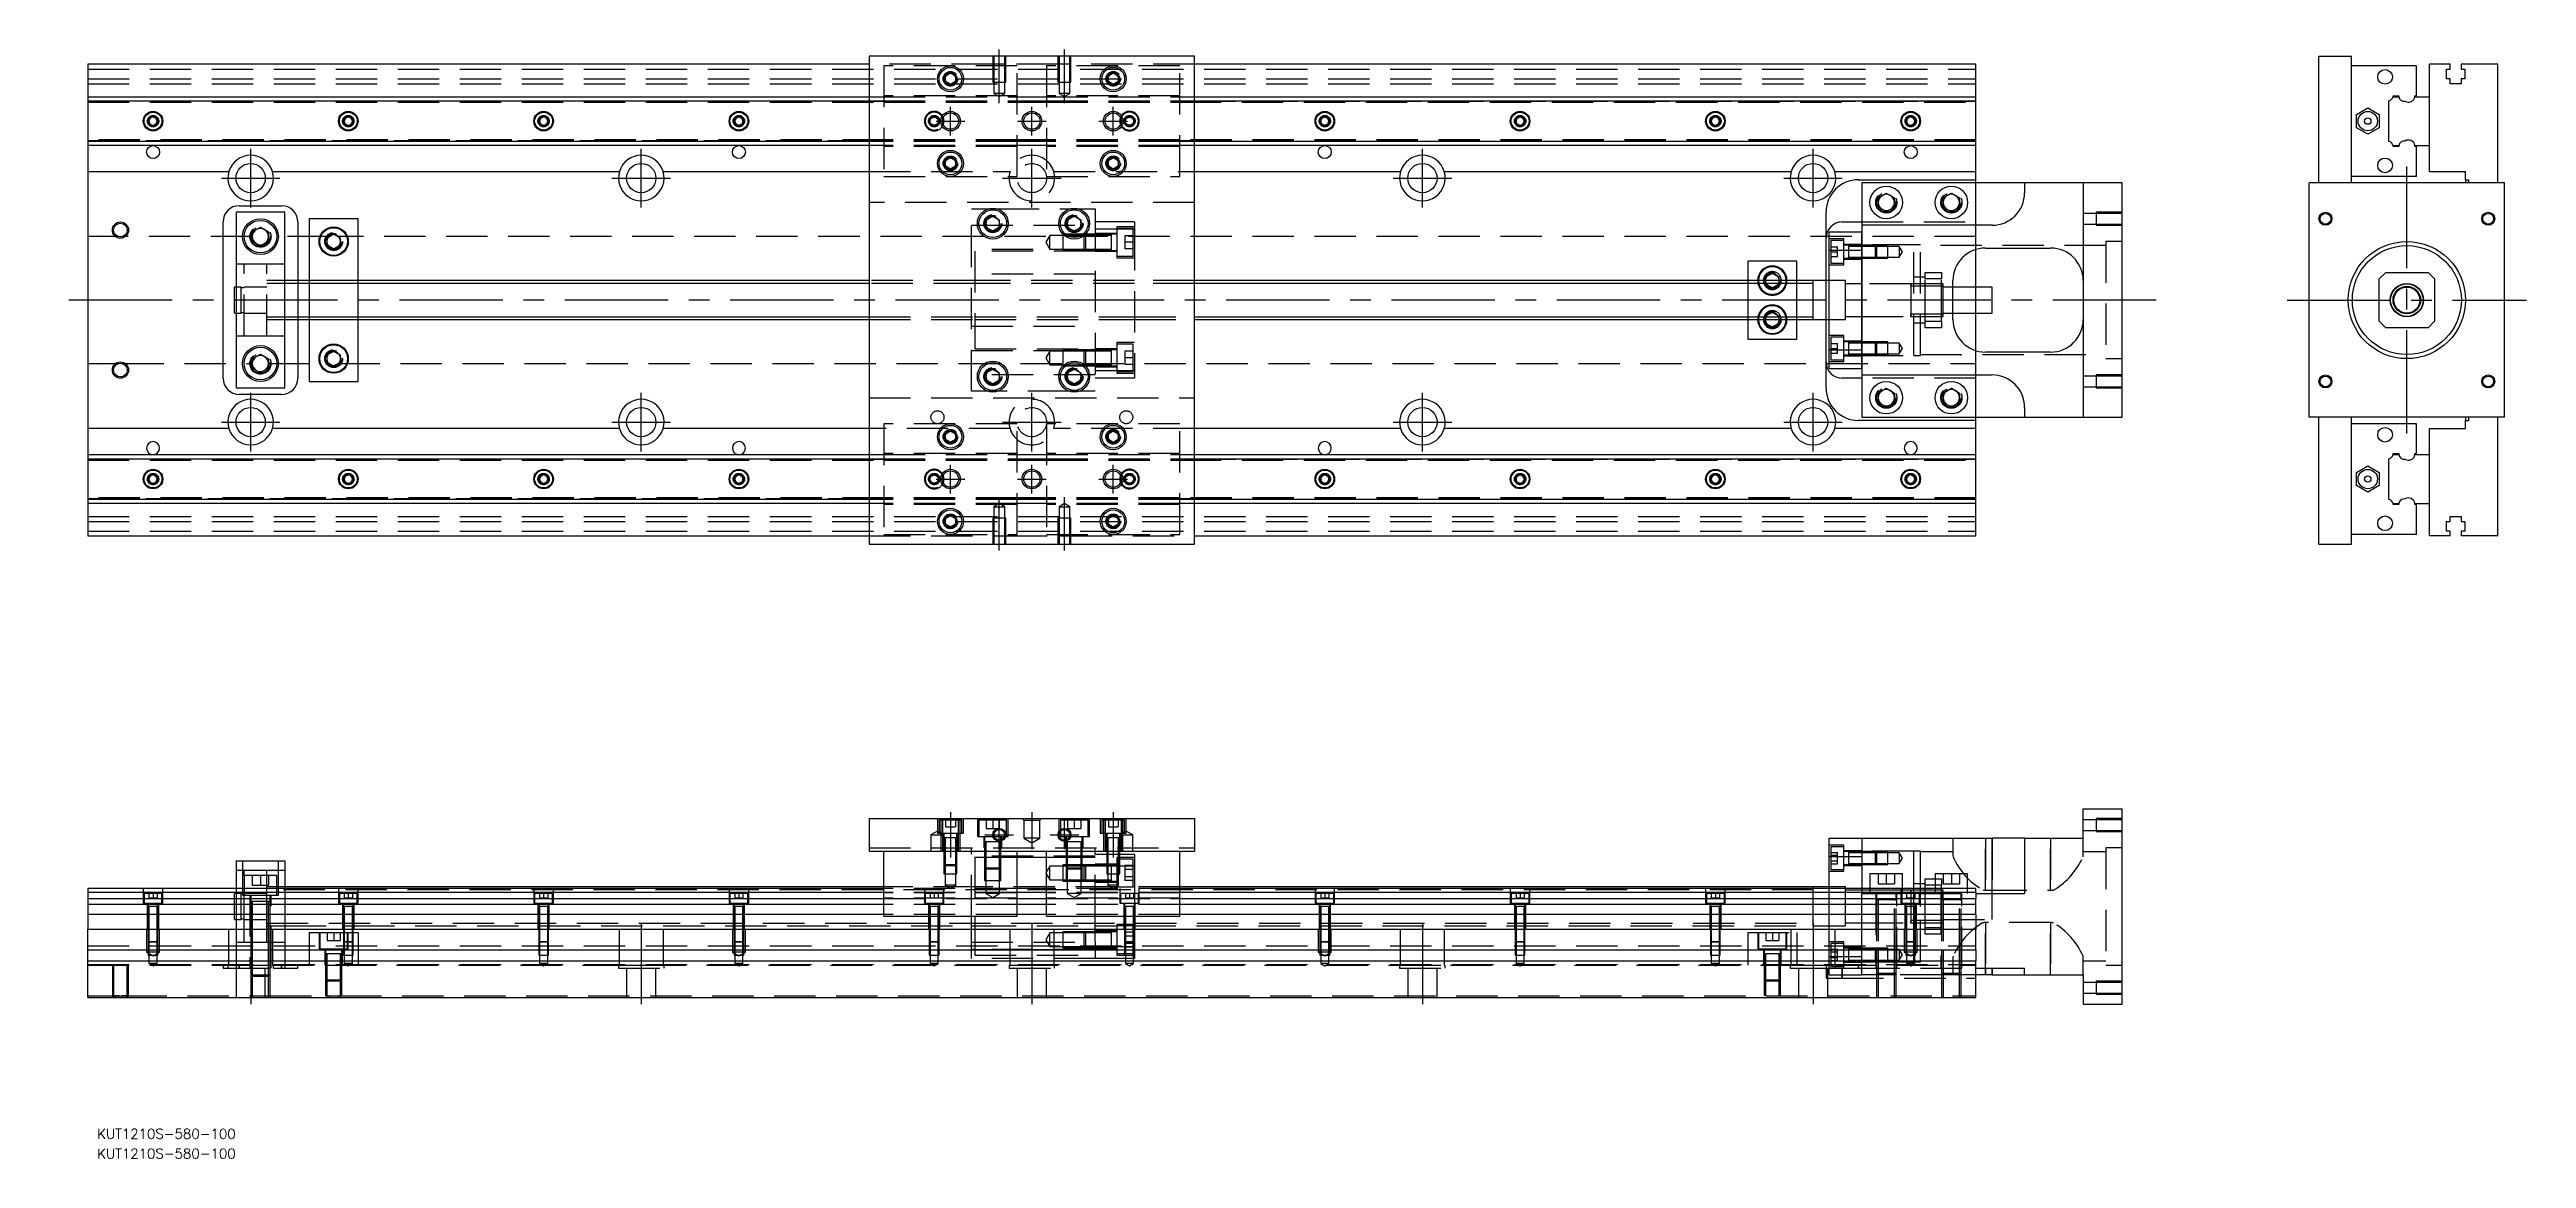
# Model space of a CAD drawing. Extents: x -12 to 749, y -264 to 77.
import ezdxf

# ---------------------------------------------------------------- set-up
doc = ezdxf.new("R2010")
doc.units = 0
doc.linetypes.add('CENTER', pattern=[50.8, 31.75, -6.35, 6.35, -6.35])
doc.linetypes.add('DASHED', pattern=[19.05, 12.7, -6.35])
doc.layers.get('0').update_dxf_attribs({"linetype": 'CONTINUOUS'})
doc.layers.add('CENTER', color=1, linetype='CENTER')
doc.styles.get("Standard").update_dxf_attribs({"font": 'txt.shx', "height": 3, "bigfont": 'bigfont.shx'})

# ---------------------------------------------------------------- blocks, each defined once
blk = doc.blocks.new('*U2')
at = {"color": 7, "linetype": 'CONTINUOUS'}
blk.add_text('KUT1210S-580-100', height=3, dxfattribs=at).set_placement((2.84, -263.8))
blk = doc.blocks.new('*U3')
at = {"color": 7, "linetype": 'CONTINUOUS'}
blk.add_text('KUT1210S-580-100', height=3, dxfattribs=at).set_placement((2.84, -257.72))

msp = doc.modelspace()

# ---------------------------------------------------------------- linework, layer by layer
at = {"color": 7, "linetype": 'CONTINUOUS'}
for p, q in [((0, 72.5), (0, 62.5)), ((240, 72.5), (0, 72.5)), ((340, 75), (240, 75)), ((240, 75), (240, -75)), ((263.5, 68.87), (265, 69.73)), ((263.5, 67.13), (263.5, 68.87)), ((265, 69.73), (266.5, 68.87)), ((266.5, 68.87), (266.5, 67.13)), ((313.5, 68.87), (315, 69.73)), ((313.5, 67.13), (313.5, 68.87)), ((315, 69.73), (316.5, 68.87)), ((316.5, 68.87), (316.5, 67.13)), ((340, -75), (340, 75)), ((580, 72.5), (340, 72.5)), ((580, 62.5), (580, 72.5)), ((685.44, 75), (695.44, 75)), ((685.44, 36), (685.44, 75)), ((695.44, 36), (695.44, 75)), ((715.44, 72), (695.44, 72)), ((715.44, 62.8), (715.44, 72)), ((719.44, 62.5), (719.44, 72.5)), ((725.74, 72.5), (719.44, 72.5)), ((724.59, 71), (725.74, 71)), ((724.59, 68), (724.59, 71)), ((725.74, 71), (725.74, 72.5)), ((729.14, 72.5), (729.14, 71)), ((740.44, 72.5), (729.14, 72.5)), ((729.14, 71), (730.29, 71)), ((730.29, 71), (730.29, 68)), ((740.44, 36), (740.44, 72.5)), ((0, 62.5), (240, 62.5)), ((0, 62.5), (0, 61.25)), ((0, 61.25), (240, 61.25)), ((0, 61.25), (0, 48.75)), ((265, 66.27), (263.5, 67.13)), ((266.5, 67.13), (265, 66.27)), ((315, 66.27), (313.5, 67.13)), ((316.5, 67.13), (315, 66.27)), ((340, 62.5), (580, 62.5)), ((340, 61.25), (580, 61.25)), ((580, 61.25), (580, 62.5)), ((580, 48.75), (580, 61.25)), ((706.94, 48.75), (706.94, 61.25)), ((708.19, 62.5), (709.96, 62.5)), ((708.23, 62.8), (709.94, 62.8)), ((714.91, 62.5), (719.44, 62.5)), ((714.94, 62.8), (715.44, 62.8)), ((719.44, 47.5), (719.44, 62.5)), ((719.44, 47.5), (719.44, 62.5)), ((725.74, 68), (724.59, 68)), ((725.74, 66.5), (725.74, 68)), ((729.14, 66.5), (725.74, 66.5)), ((729.14, 68), (729.14, 66.5)), ((730.29, 68), (729.14, 68)), ((18.75, 55.72), (20, 56.44)), ((18.75, 54.28), (18.75, 55.72)), ((20, 53.56), (18.75, 54.28)), ((20, 56.44), (21.25, 55.72)), ((21.25, 54.28), (20, 53.56)), ((21.25, 55.72), (21.25, 54.28)), ((78.75, 55.72), (80, 56.44)), ((78.75, 54.28), (78.75, 55.72)), ((80, 53.56), (78.75, 54.28)), ((80, 56.44), (81.25, 55.72)), ((81.25, 54.28), (80, 53.56)), ((81.25, 55.72), (81.25, 54.28)), ((138.75, 55.72), (140, 56.44)), ((138.75, 54.28), (138.75, 55.72)), ((140, 53.56), (138.75, 54.28)), ((140, 56.44), (141.25, 55.72)), ((141.25, 54.28), (140, 53.56)), ((141.25, 55.72), (141.25, 54.28)), ((198.75, 55.72), (200, 56.44)), ((198.75, 54.28), (198.75, 55.72)), ((200, 53.56), (198.75, 54.28)), ((200, 56.44), (201.25, 55.72)), ((201.25, 54.28), (200, 53.56)), ((201.25, 55.72), (201.25, 54.28)), ((378.75, 55.72), (380, 56.44)), ((378.75, 54.28), (378.75, 55.72)), ((380, 53.56), (378.75, 54.28)), ((380, 56.44), (381.25, 55.72)), ((381.25, 54.28), (380, 53.56)), ((381.25, 55.72), (381.25, 54.28)), ((438.75, 55.72), (440, 56.44)), ((438.75, 54.28), (438.75, 55.72)), ((440, 53.56), (438.75, 54.28)), ((440, 56.44), (441.25, 55.72)), ((441.25, 54.28), (440, 53.56)), ((441.25, 55.72), (441.25, 54.28)), ((498.75, 55.72), (500, 56.44)), ((498.75, 54.28), (498.75, 55.72)), ((500, 53.56), (498.75, 54.28)), ((500, 56.44), (501.25, 55.72)), ((501.25, 54.28), (500, 53.56)), ((501.25, 55.72), (501.25, 54.28)), ((558.75, 55.72), (560, 56.44)), ((558.75, 54.28), (558.75, 55.72)), ((560, 53.56), (558.75, 54.28)), ((560, 56.44), (561.25, 55.72)), ((561.25, 54.28), (560, 53.56)), ((561.25, 55.72), (561.25, 54.28)), ((696.94, 57.02), (700.44, 59.04)), ((696.94, 52.98), (696.94, 57.02)), ((700.44, 59.04), (703.94, 57.02)), ((703.94, 57.02), (703.94, 52.98)), ((240, 48.75), (0, 48.75)), ((0, 48.75), (0, 47.5)), ((240, 47.5), (0, 47.5)), ((0, 47.5), (0, 39.5)), ((580, 48.75), (340, 48.75)), ((580, 47.5), (340, 47.5)), ((580, 47.5), (580, 48.75)), ((580, 39.5), (580, 47.5)), ((700.44, 50.96), (696.94, 52.98)), ((703.94, 52.98), (700.44, 50.96)), ((708.19, 47.5), (709.96, 47.5)), ((709.94, 47.2), (708.23, 47.2)), ((714.91, 47.5), (719.44, 47.5)), ((715.44, 47.2), (714.94, 47.2)), ((715.44, 38), (715.44, 47.2)), ((719.44, 39.5), (719.44, 47.5)), ((0, 39.5), (43.29, 39.5)), ((0, 39.5), (0, -39.5)), ((56.71, 39.5), (163.29, 39.5)), ((176.71, 39.5), (240, 39.5)), ((263.5, 42.87), (265, 43.73)), ((263.5, 41.13), (263.5, 42.87)), ((265, 40.27), (263.5, 41.13)), ((265, 43.73), (266.5, 42.87)), ((266.5, 41.13), (265, 40.27)), ((266.5, 42.87), (266.5, 41.13)), ((313.5, 42.87), (315, 43.73)), ((313.5, 41.13), (313.5, 42.87)), ((315, 40.27), (313.5, 41.13)), ((315, 43.73), (316.5, 42.87)), ((316.5, 41.13), (315, 40.27)), ((316.5, 42.87), (316.5, 41.13)), ((340, 39.5), (403.29, 39.5)), ((416.71, 39.5), (523.29, 39.5)), ((536.71, 39.5), (580, 39.5)), ((580, 37), (580, 39.5)), ((719.44, 39.5), (730.44, 39.5)), ((730.44, 37), (730.44, 39.5)), ((544, 37), (580, 37)), ((545, 36), (545, 23)), ((595, 36), (545, 36)), ((550, 31.44), (552.5, 32.89)), ((550, 28.56), (550, 31.44)), ((552.5, 32.89), (555, 31.44)), ((555, 31.44), (555, 28.56)), ((570, 31.44), (572.5, 32.89)), ((570, 28.56), (570, 31.44)), ((572.5, 32.89), (575, 31.44)), ((575, 31.44), (575, 28.56)), ((580, 36), (580, 37)), ((595, 36), (595, 33)), ((613, 36), (595, 36)), ((613, 36), (613, -36)), ((625, 36), (613, 36)), ((625, -36), (625, 36)), ((682.44, -36), (682.44, 36)), ((742.44, 36), (682.44, 36)), ((715.44, 38), (695.44, 38)), ((730.44, 37), (731.44, 37)), ((730.44, 37), (730.44, 36)), ((731.44, 36), (731.44, 37)), ((742.44, -36), (742.44, 36)), ((41.5, -24), (41.5, 24)), ((45.5, 27), (45.5, -27)), ((60.5, 27), (45.5, 27)), ((46.5, 29), (59.5, 29)), ((60.5, -27), (60.5, 27)), ((64.5, 24), (64.5, 6)), ((68, 25), (68, 6)), ((83, 25), (68, 25)), ((83, 6), (83, 25)), ((276, 24.65), (278, 25.81)), ((276, 22.35), (276, 24.65)), ((278, 25.81), (280, 24.65)), ((280, 24.65), (280, 22.35)), ((301, 24.65), (303, 25.81)), ((301, 22.35), (301, 24.65)), ((303, 25.81), (305, 24.65)), ((305, 24.65), (305, 22.35)), ((534, 6), (534, 27)), ((539, 24), (545, 24)), ((545, 23), (545, 15.33)), ((585, 23), (545, 23)), ((552.5, 27.11), (550, 28.56)), ((555, 28.56), (552.5, 27.11)), ((572.5, 27.11), (570, 28.56)), ((575, 28.56), (572.5, 27.11)), ((50.5, 20.94), (53, 22.39)), ((50.5, 18.06), (50.5, 20.94)), ((53, 16.61), (50.5, 18.06)), ((53, 22.39), (55.5, 20.94)), ((55.5, 18.06), (53, 16.61)), ((55.5, 20.94), (55.5, 18.06)), ((73.5, 19.15), (75.5, 20.31)), ((73.5, 16.85), (73.5, 19.15)), ((75.5, 15.69), (73.5, 16.85)), ((75.5, 20.31), (77.5, 19.15)), ((77.5, 16.85), (75.5, 15.69)), ((77.5, 19.15), (77.5, 16.85)), ((278, 21.19), (276, 22.35)), ((280, 22.35), (278, 21.19)), ((303, 21.19), (301, 22.35)), ((305, 22.35), (303, 21.19)), ((314.5, 15.25), (314.5, 15.25)), ((535, 15.33), (535, 21)), ((535, 21), (545, 21)), ((535, 15.33), (545, 15.33)), ((535, -15.33), (535, 15.33)), ((545, -15.33), (545, 15.33)), ((545, 15.33), (545, -15.33)), ((580, 4), (580, 15.54)), ((583, 16), (603, 16)), ((510, 12), (510, 6)), ((525, 12), (510, 12)), ((515.5, 7.15), (517.5, 8.31)), ((517.5, 8.31), (519.5, 7.15)), ((525, 6), (525, 12)), ((705.94, 8.5), (703.94, 6.5)), ((705.94, 8.5), (718.94, 8.5)), ((720.94, 6.5), (718.94, 8.5)), ((45, 0), (45, 4)), ((45.5, 4), (45, 4)), ((45, -4), (45, 0)), ((240, 6), (60.5, 6)), ((530, 6), (340, 6)), ((515.5, 6), (515.5, 7.15)), ((519.5, 7.15), (519.5, 6)), ((530, 6), (529.99, 6)), ((530, -6), (530, 6)), ((530, 6), (530, 6)), ((535, 6), (530, 6)), ((573, -6), (573, 6)), ((585, 4), (573, 4)), ((585, 0), (585, 4)), ((585, -4), (585, 0)), ((703.94, -6.5), (703.94, 6.5)), ((720.94, 6.5), (720.94, -6.5)), ((45, -4), (45.5, -4)), ((60.5, -6), (240, -6)), ((64.5, -6), (64.5, -24)), ((68, -6), (68, -25)), ((83, -25), (83, -6)), ((340, -6), (530, -6)), ((510, -6), (510, -12)), ((515.5, -7.15), (515.5, -6)), ((517.5, -8.31), (515.5, -7.15)), ((519.5, -7.15), (517.5, -8.31)), ((519.5, -6), (519.5, -7.15)), ((525, -12), (525, -6)), ((529.99, -6), (530, -6)), ((530, -6), (530, -6)), ((530, -6), (535, -6)), ((534, -27), (534, -6)), ((573, -4), (585, -4)), ((580, -15.54), (580, -4)), ((703.94, -6.5), (705.94, -8.5)), ((718.94, -8.5), (720.94, -6.5)), ((510, -12), (525, -12)), ((718.94, -8.5), (705.94, -8.5)), ((50.5, -18.06), (53, -16.61)), ((50.5, -20.94), (50.5, -18.06)), ((53, -22.39), (50.5, -20.94)), ((53, -16.61), (55.5, -18.06)), ((55.5, -20.94), (53, -22.39)), ((55.5, -18.06), (55.5, -20.94)), ((73.5, -16.85), (75.5, -15.69)), ((73.5, -19.15), (73.5, -16.85)), ((75.5, -20.31), (73.5, -19.15)), ((75.5, -15.69), (77.5, -16.85)), ((77.5, -19.15), (75.5, -20.31)), ((77.5, -16.85), (77.5, -19.15)), ((276, -22.35), (278, -21.19)), ((276, -24.65), (276, -22.35)), ((278, -21.19), (280, -22.35)), ((280, -22.35), (280, -24.65)), ((301, -22.35), (303, -21.19)), ((301, -24.65), (301, -22.35)), ((303, -21.19), (305, -22.35)), ((305, -22.35), (305, -24.65)), ((314.5, -15.65), (314.5, -15.25)), ((314.5, -20.25), (314.5, -19.85)), ((535, -15.33), (545, -15.33)), ((535, -21), (535, -15.33)), ((535, -21), (545, -21)), ((545, -15.33), (545, -23)), ((603, -16), (583, -16)), ((45.5, -27), (60.5, -27)), ((59.5, -29), (46.5, -29)), ((68, -25), (83, -25)), ((278, -25.81), (276, -24.65)), ((280, -24.65), (278, -25.81)), ((303, -25.81), (301, -24.65)), ((305, -24.65), (303, -25.81)), ((545, -24), (539, -24)), ((545, -23), (585, -23)), ((545, -23), (545, -36)), ((550, -28.56), (552.5, -27.11)), ((550, -31.44), (550, -28.56)), ((552.5, -27.11), (555, -28.56)), ((555, -28.56), (555, -31.44)), ((570, -28.56), (572.5, -27.11)), ((570, -31.44), (570, -28.56)), ((572.5, -27.11), (575, -28.56)), ((575, -28.56), (575, -31.44)), ((580, -37), (544, -37)), ((545, -36), (595, -36)), ((552.5, -32.89), (550, -31.44)), ((555, -31.44), (552.5, -32.89)), ((572.5, -32.89), (570, -31.44)), ((575, -31.44), (572.5, -32.89)), ((580, -37), (580, -36)), ((580, -39.5), (580, -37)), ((595, -33), (595, -36)), ((595, -36), (613, -36)), ((613, -36), (625, -36)), ((742.44, -36), (682.44, -36)), ((685.44, -75), (685.44, -36)), ((695.44, -75), (695.44, -36)), ((715.44, -38), (695.44, -38)), ((715.44, -47.2), (715.44, -38)), ((730.44, -36), (730.44, -37)), ((730.44, -39.5), (730.44, -37)), ((730.44, -37), (731.44, -37)), ((731.44, -37), (731.44, -36)), ((740.44, -72.5), (740.44, -36)), ((0, -39.5), (0, -47.5)), ((43.29, -39.5), (0, -39.5)), ((163.29, -39.5), (56.71, -39.5)), ((240, -39.5), (176.71, -39.5)), ((263.5, -41.13), (265, -40.27)), ((263.5, -42.87), (263.5, -41.13)), ((265, -43.73), (263.5, -42.87)), ((265, -40.27), (266.5, -41.13)), ((266.5, -42.87), (265, -43.73)), ((266.5, -41.13), (266.5, -42.87)), ((313.5, -41.13), (315, -40.27)), ((313.5, -42.87), (313.5, -41.13)), ((315, -43.73), (313.5, -42.87)), ((315, -40.27), (316.5, -41.13)), ((316.5, -42.87), (315, -43.73)), ((316.5, -41.13), (316.5, -42.87)), ((403.29, -39.5), (340, -39.5)), ((523.29, -39.5), (416.71, -39.5)), ((580, -39.5), (536.71, -39.5)), ((580, -47.5), (580, -39.5)), ((719.44, -47.5), (719.44, -39.5)), ((719.44, -39.5), (730.44, -39.5)), ((0, -47.5), (240, -47.5)), ((0, -47.5), (0, -48.75)), ((0, -48.75), (240, -48.75)), ((0, -48.75), (0, -61.25)), ((340, -47.5), (580, -47.5)), ((340, -48.75), (580, -48.75)), ((580, -48.75), (580, -47.5)), ((580, -61.25), (580, -48.75)), ((696.94, -52.98), (700.44, -50.96)), ((696.94, -57.02), (696.94, -52.98)), ((700.44, -50.96), (703.94, -52.98)), ((703.94, -52.98), (703.94, -57.02)), ((706.94, -61.25), (706.94, -48.75)), ((708.19, -47.5), (709.96, -47.5)), ((708.23, -47.2), (709.94, -47.2)), ((714.91, -47.5), (719.44, -47.5)), ((714.94, -47.2), (715.44, -47.2)), ((719.44, -62.5), (719.44, -47.5)), ((719.44, -62.5), (719.44, -47.5)), ((18.75, -54.28), (20, -53.56)), ((18.75, -55.72), (18.75, -54.28)), ((20, -56.44), (18.75, -55.72)), ((20, -53.56), (21.25, -54.28)), ((21.25, -55.72), (20, -56.44)), ((21.25, -54.28), (21.25, -55.72)), ((78.75, -54.28), (80, -53.56)), ((78.75, -55.72), (78.75, -54.28)), ((80, -56.44), (78.75, -55.72)), ((80, -53.56), (81.25, -54.28)), ((81.25, -55.72), (80, -56.44)), ((81.25, -54.28), (81.25, -55.72)), ((138.75, -54.28), (140, -53.56)), ((138.75, -55.72), (138.75, -54.28)), ((140, -56.44), (138.75, -55.72)), ((140, -53.56), (141.25, -54.28)), ((141.25, -55.72), (140, -56.44)), ((141.25, -54.28), (141.25, -55.72)), ((198.75, -54.28), (200, -53.56)), ((198.75, -55.72), (198.75, -54.28)), ((200, -56.44), (198.75, -55.72)), ((200, -53.56), (201.25, -54.28)), ((201.25, -55.72), (200, -56.44)), ((201.25, -54.28), (201.25, -55.72)), ((378.75, -54.28), (380, -53.56)), ((378.75, -55.72), (378.75, -54.28)), ((380, -56.44), (378.75, -55.72)), ((380, -53.56), (381.25, -54.28)), ((381.25, -55.72), (380, -56.44)), ((381.25, -54.28), (381.25, -55.72)), ((438.75, -54.28), (440, -53.56)), ((438.75, -55.72), (438.75, -54.28)), ((440, -56.44), (438.75, -55.72)), ((440, -53.56), (441.25, -54.28)), ((441.25, -55.72), (440, -56.44)), ((441.25, -54.28), (441.25, -55.72)), ((498.75, -54.28), (500, -53.56)), ((498.75, -55.72), (498.75, -54.28)), ((500, -56.44), (498.75, -55.72)), ((500, -53.56), (501.25, -54.28)), ((501.25, -55.72), (500, -56.44)), ((501.25, -54.28), (501.25, -55.72)), ((558.75, -54.28), (560, -53.56)), ((558.75, -55.72), (558.75, -54.28)), ((560, -56.44), (558.75, -55.72)), ((560, -53.56), (561.25, -54.28)), ((561.25, -55.72), (560, -56.44)), ((561.25, -54.28), (561.25, -55.72)), ((700.44, -59.04), (696.94, -57.02)), ((703.94, -57.02), (700.44, -59.04)), ((240, -61.25), (0, -61.25)), ((0, -61.25), (0, -62.5)), ((240, -62.5), (0, -62.5)), ((0, -62.5), (0, -72.5)), ((263.5, -67.13), (265, -66.27)), ((263.5, -68.87), (263.5, -67.13)), ((265, -66.27), (266.5, -67.13)), ((266.5, -67.13), (266.5, -68.87)), ((313.5, -67.13), (315, -66.27)), ((313.5, -68.87), (313.5, -67.13)), ((315, -66.27), (316.5, -67.13)), ((316.5, -67.13), (316.5, -68.87)), ((580, -61.25), (340, -61.25)), ((580, -62.5), (340, -62.5)), ((580, -62.5), (580, -61.25)), ((580, -72.5), (580, -62.5)), ((708.19, -62.5), (709.96, -62.5)), ((709.94, -62.8), (708.23, -62.8)), ((714.91, -62.5), (719.44, -62.5)), ((715.44, -62.8), (714.94, -62.8)), ((715.44, -72), (715.44, -62.8)), ((719.44, -72.5), (719.44, -62.5)), ((724.59, -68), (725.74, -68)), ((724.59, -71), (724.59, -68)), ((725.74, -66.5), (729.14, -66.5)), ((725.74, -68), (725.74, -66.5)), ((729.14, -66.5), (729.14, -68)), ((729.14, -68), (730.29, -68)), ((730.29, -68), (730.29, -71)), ((0, -72.5), (240, -72.5)), ((240, -75), (340, -75)), ((265, -69.73), (263.5, -68.87)), ((266.5, -68.87), (265, -69.73)), ((315, -69.73), (313.5, -68.87)), ((316.5, -68.87), (315, -69.73)), ((340, -72.5), (580, -72.5)), ((685.44, -75), (695.44, -75)), ((715.44, -72), (695.44, -72)), ((725.74, -72.5), (719.44, -72.5)), ((725.74, -71), (724.59, -71)), ((725.74, -72.5), (725.74, -71)), ((729.14, -71), (729.14, -72.5)), ((730.29, -71), (729.14, -71)), ((740.44, -72.5), (729.14, -72.5)), ((240, -159.35), (240, -169.35)), ((240, -159.35), (340, -159.35)), ((340, -159.35), (340, -169.35)), ((613, -165.35), (613, -156.35)), ((613, -156.35), (625, -156.35)), ((625, -216.35), (625, -156.35)), ((535, -171.02), (535, -165.35)), ((535, -165.35), (545, -165.35)), ((545, -165.35), (585, -165.35)), ((545, -165.35), (545, -180.85)), ((585, -182.35), (585, -165.35)), ((595, -165.35), (585, -165.35)), ((595, -165.35), (595, -182.35)), ((595, -165.35), (613, -165.35)), ((45.5, -172.35), (45.5, -180.85)), ((45.5, -172.35), (60.5, -172.35)), ((60.5, -172.35), (60.5, -180.85)), ((240, -169.35), (340, -169.35)), ((244.5, -189.35), (244.5, -169.35)), ((285.5, -189.35), (285.5, -169.35)), ((294.5, -189.35), (294.5, -169.35)), ((335.5, -189.35), (335.5, -169.35)), ((535, -180.85), (535, -171.02)), ((535, -171.02), (545, -171.02)), ((0, -180.85), (0, -182.1)), ((244.5, -180.85), (0, -180.85)), ((244.5, -182.1), (0, -182.1)), ((0, -182.1), (0, -183.88)), ((244.5, -180.35), (60.5, -180.35)), ((294.5, -180.85), (285.5, -180.85)), ((294.5, -182.1), (285.5, -182.1)), ((530, -180.35), (335.5, -180.35)), ((580, -180.85), (335.5, -180.85)), ((580, -182.1), (335.5, -182.1)), ((530, -180.35), (529.99, -180.35)), ((530, -180.85), (530, -180.35)), ((530, -180.35), (530, -180.35)), ((535, -180.35), (530, -180.35)), ((557.5, -176.35), (547.5, -176.35)), ((547.5, -176.35), (547.5, -180.85)), ((557.5, -180.85), (557.5, -176.35)), ((561, -182.1), (560, -182.1)), ((564.5, -182.1), (561, -182.1)), ((567.5, -182.1), (564.5, -182.1)), ((577.5, -176.35), (567.5, -176.35)), ((567.5, -176.35), (567.5, -180.85)), ((569.5, -182.1), (567.5, -182.1)), ((570, -182.1), (569.5, -182.1)), ((577.5, -180.85), (577.5, -176.35)), ((580, -182.1), (580, -180.85)), ((580, -182.1), (580, -183.88)), ((580, -182.35), (595, -182.35)), ((0, -183.88), (244.5, -183.88)), ((0, -183.88), (0, -185.77)), ((0, -185.77), (0, -188.83)), ((244.5, -185.77), (0, -185.77)), ((244.5, -188.83), (0, -188.83)), ((0, -188.83), (0, -193.35)), ((244.5, -189.35), (285.5, -189.35)), ((285.5, -183.88), (294.5, -183.88)), ((294.5, -185.77), (285.5, -185.77)), ((294.5, -188.83), (285.5, -188.83)), ((294.5, -189.35), (335.5, -189.35)), ((335.5, -183.88), (580, -183.88)), ((580, -185.77), (335.5, -185.77)), ((580, -188.83), (335.5, -188.83)), ((580, -185.77), (580, -183.88)), ((580, -188.83), (580, -185.77)), ((580, -188.83), (580, -193.35)), ((0, -199.65), (0, -193.35)), ((0, -193.35), (580, -193.35)), ((580, -199.65), (580, -193.35)), ((0, -199.65), (580, -199.65)), ((0, -203.05), (0, -199.65)), ((0, -214.35), (0, -203.05)), ((0, -203.05), (580, -203.05)), ((580, -199.65), (580, -203.05)), ((580, -214.35), (580, -203.05)), ((580, -205.35), (595, -205.35)), ((585, -207.35), (585, -205.35)), ((595, -207.35), (595, -205.35)), ((585, -207.35), (580, -207.35)), ((585, -207.35), (595, -207.35)), ((595, -207.35), (613, -207.35)), ((613, -207.35), (613, -216.35)), ((0, -214.35), (580, -214.35)), ((613, -216.35), (625, -216.35))]:
    msp.add_line(p, q, dxfattribs=at)
at = {"color": 3, "linetype": 'DASHED'}
for p, q in [((0, 71), (580, 71)), ((278, 72.5), (240, 72.5)), ((285.5, 72), (244.5, 72)), ((244.5, 72), (244.5, 38)), ((278, 75), (278, 67)), ((282, 72.5), (278, 72.5)), ((278.35, 75), (278.35, 67)), ((281.65, 67), (281.65, 75)), ((282, 67), (282, 75)), ((298, 72.5), (282, 72.5)), ((285.5, 38), (285.5, 72)), ((335.5, 72), (294.5, 72)), ((294.5, 72), (294.5, 38)), ((298, 75), (298, 67)), ((302, 72.5), (298, 72.5)), ((298.35, 75), (298.35, 67)), ((301.65, 67), (301.65, 75)), ((302, 67), (302, 75)), ((340, 72.5), (302, 72.5)), ((335.5, 38), (335.5, 72)), ((0, 68), (580, 68)), ((0, 66.5), (580, 66.5)), ((0, 61.11), (240, 61.11)), ((0, 61.1), (244.5, 61.1)), ((240, 62.5), (244.5, 62.5)), ((240, 61.25), (244.5, 61.25)), ((240, 61.11), (244.5, 61.11)), ((285.5, 62.8), (244.5, 62.8)), ((244.5, 62.5), (285.5, 62.5)), ((244.5, 61.25), (285.5, 61.25)), ((244.5, 61.11), (285.5, 61.11)), ((244.5, 61.1), (285.5, 61.1)), ((263, 68), (263.02, 68.3)), ((278, 67), (282, 67)), ((278.35, 67), (278.35, 63.5)), ((281.65, 63.5), (278.35, 63.5)), ((278.35, 63.5), (280, 62.55)), ((280, 62.55), (281.65, 63.5)), ((281.65, 63.5), (281.65, 67)), ((285.5, 62.5), (294.5, 62.5)), ((285.5, 61.25), (294.5, 61.25)), ((285.5, 61.11), (294.5, 61.11)), ((285.5, 61.1), (294.5, 61.1)), ((335.5, 62.8), (294.5, 62.8)), ((294.5, 62.5), (335.5, 62.5)), ((294.5, 61.25), (335.5, 61.25)), ((294.5, 61.11), (335.5, 61.11)), ((294.5, 61.1), (335.5, 61.1)), ((298, 67), (302, 67)), ((298.35, 67), (298.35, 63.5)), ((301.65, 63.5), (298.35, 63.5)), ((298.35, 63.5), (300, 62.55)), ((300, 62.55), (301.65, 63.5)), ((301.65, 63.5), (301.65, 67)), ((316.97, 68.33), (317, 68)), ((335.5, 62.5), (340, 62.5)), ((335.5, 61.25), (340, 61.25)), ((335.5, 61.11), (340, 61.11)), ((335.5, 61.1), (580, 61.1)), ((340, 61.11), (580, 61.11)), ((0, 60.8), (244.5, 60.8)), ((18.5, 55), (18.52, 55.25)), ((81.48, 55.26), (81.5, 55)), ((138.5, 55), (138.52, 55.25)), ((198.5, 55), (198.52, 55.25)), ((244.5, 60.8), (285.5, 60.8)), ((258.75, 55.72), (260, 56.44)), ((258.75, 54.28), (258.75, 55.72)), ((260, 53.56), (258.75, 54.28)), ((260, 56.44), (261.25, 55.72)), ((261.25, 54.28), (260, 53.56)), ((261.25, 55.72), (261.25, 54.28)), ((261.48, 55.26), (261.5, 55)), ((285.5, 60.8), (294.5, 60.8)), ((294.5, 60.8), (335.5, 60.8)), ((318.5, 55), (318.52, 55.25)), ((318.75, 55.72), (320, 56.44)), ((318.75, 54.28), (318.75, 55.72)), ((320, 53.56), (318.75, 54.28)), ((320, 56.44), (321.25, 55.72)), ((321.25, 54.28), (320, 53.56)), ((321.25, 55.72), (321.25, 54.28)), ((335.5, 60.8), (580, 60.8)), ((381.48, 55.26), (381.5, 55)), ((441.48, 55.26), (441.5, 55)), ((498.5, 55), (498.52, 55.25)), ((558.5, 55), (558.52, 55.25)), ((244.5, 49.2), (0, 49.2)), ((244.5, 48.9), (0, 48.9)), ((240, 48.89), (0, 48.89)), ((244.5, 48.89), (240, 48.89)), ((244.5, 48.75), (240, 48.75)), ((244.5, 47.5), (240, 47.5)), ((285.5, 49.2), (244.5, 49.2)), ((285.5, 48.9), (244.5, 48.9)), ((285.5, 48.89), (244.5, 48.89)), ((285.5, 48.75), (244.5, 48.75)), ((285.5, 47.5), (244.5, 47.5)), ((285.5, 47.2), (244.5, 47.2)), ((294.5, 49.2), (285.5, 49.2)), ((294.5, 48.9), (285.5, 48.9)), ((294.5, 48.89), (285.5, 48.89)), ((294.5, 48.75), (285.5, 48.75)), ((294.5, 47.5), (285.5, 47.5)), ((335.5, 49.2), (294.5, 49.2)), ((335.5, 48.9), (294.5, 48.9)), ((335.5, 48.89), (294.5, 48.89)), ((335.5, 48.75), (294.5, 48.75)), ((335.5, 47.5), (294.5, 47.5)), ((335.5, 47.2), (294.5, 47.2)), ((580, 49.2), (335.5, 49.2)), ((580, 48.9), (335.5, 48.9)), ((340, 48.89), (335.5, 48.89)), ((340, 48.75), (335.5, 48.75)), ((340, 47.5), (335.5, 47.5)), ((580, 48.89), (340, 48.89)), ((240, 39.5), (283.29, 39.5)), ((266.97, 42.33), (267, 42)), ((296.71, 39.5), (340, 39.5)), ((313, 42), (313.03, 42.35)), ((244.5, 38), (285.5, 38)), ((294.5, 38), (335.5, 38)), ((580, 24), (580, 36)), ((340, 30), (240, 30)), ((271.5, -28), (271.5, 28)), ((271.5, 28), (276.48, 28)), ((271.5, 23), (309.5, 23)), ((275.5, 23.5), (275.52, 23.8)), ((276.48, 28), (279.52, 28)), ((279.52, 28), (301.48, 28)), ((301.48, 28), (304.52, 28)), ((304.52, 28), (309.5, 28)), ((305.48, 23.79), (305.5, 23.5)), ((309.5, 28), (309.5, -28)), ((321.5, 24), (309.5, 24)), ((321.5, 24), (321.5, 21.75)), ((545, 24), (580, 24)), ((555.48, 30.36), (555.5, 30)), ((569.5, 30), (569.52, 30.35)), ((580, 23), (580, 24)), ((580, 15.54), (580, 23)), ((617, 26.65), (613, 26.65)), ((613, 23.35), (617, 23.35)), ((617, 27), (617, 23)), ((625, 27), (617, 27)), ((625, 26.65), (617, 26.65)), ((617, 23.35), (625, 23.35)), ((617, 23), (625, 23)), ((9.36, 19.5), (0, 19.5)), ((50.5, 19.5), (10.64, 19.5)), ((50, 19.5), (50.02, 19.85)), ((74.03, 19.5), (55.5, 19.5)), ((73, 18), (73.01, 18.25)), ((580, 19.5), (76.97, 19.5)), ((309.5, 15.5), (271.5, 15.5)), ((295.5, 19.85), (294.29, 17.75)), ((294.29, 17.75), (295.5, 15.65)), ((295.5, 15.65), (295.5, 19.85)), ((299.5, 19.85), (295.5, 19.85)), ((295.5, 15.65), (299.5, 15.65)), ((299.5, 20.25), (299.5, 15.25)), ((299.53, 20.25), (299.5, 20.25)), ((306.1, 19.85), (299.5, 19.85)), ((299.5, 15.65), (306.1, 15.65)), ((299.5, 15.25), (306.5, 15.25)), ((300.26, 20.25), (299.53, 20.25)), ((305.74, 20.25), (300.26, 20.25)), ((306.47, 20.25), (305.74, 20.25)), ((306.5, 20.25), (306.1, 19.85)), ((306.1, 15.65), (306.1, 19.85)), ((309.5, 19.85), (306.1, 19.85)), ((306.1, 15.65), (309.5, 15.65)), ((306.1, 15.65), (306.5, 15.25)), ((306.5, 20.25), (306.47, 20.25)), ((306.5, 20.25), (306.5, 15.25)), ((309.5, 20.25), (306.5, 20.25)), ((309.5, 20.25), (306.5, 20.25)), ((306.5, 15.25), (309.5, 15.25)), ((306.5, 15.25), (309.5, 15.25)), ((321.5, 21.75), (309.5, 21.75)), ((316.1, 20.5), (309.5, 20.5)), ((314.5, 20.25), (309.5, 20.25)), ((314.5, 19.85), (309.5, 19.85)), ((309.5, 15.65), (314.5, 15.65)), ((309.5, 15.25), (314.5, 15.25)), ((314.5, 20), (314.5, 20.25)), ((316.1, 20.25), (314.5, 20.25)), ((314.5, 20.25), (314.5, 20.25)), ((314.5, 20.25), (314.5, 20.25)), ((314.5, 15.51), (314.5, 20)), ((314.5, 15.25), (314.5, 15.51)), ((314.5, 15.25), (314.5, 15.25)), ((314.5, 15.25), (316.1, 15.25)), ((314.5, 15.25), (314.5, 15.25)), ((316.1, 22.5), (316.1, 13)), ((321.5, 22.5), (316.1, 22.5)), ((321.1, 22), (316.1, 22)), ((318.6, 19.75), (318.6, 17.75)), ((321.1, 19.75), (318.6, 19.75)), ((321.1, 17.75), (318.6, 17.75)), ((318.6, 17.75), (318.6, 15.75)), ((321.1, 15.75), (318.6, 15.75)), ((321.1, 13.5), (321.1, 22)), ((321.5, 21.75), (321.5, -21.75)), ((539.5, 18.85), (535, 18.85)), ((535.5, 18.35), (535.5, 11.35)), ((539.5, 18.35), (535.5, 18.35)), ((535.5, 16.35), (537.5, 16.35)), ((537.5, 14.85), (537.5, 16.35)), ((539.5, 10.85), (539.5, 18.85)), ((545, 17.1), (539.5, 17.1)), ((540.9, 16.85), (539.5, 16.85)), ((540.9, 16.85), (540.89, 16.85)), ((540.9, 16.85), (540.9, 16.63)), ((540.9, 16.63), (540.9, 16.85)), ((545, 16.85), (540.9, 16.85)), ((540.9, 16.85), (540.9, 16.85)), ((540.9, 16.63), (540.9, 13.07)), ((545, 16.5), (540.9, 16.5)), ((545, 15.33), (545, 21)), ((561, 17), (545, 17)), ((549.15, 16.85), (545, 16.85)), ((549.15, 16.85), (545, 16.85)), ((549.5, 16.5), (545, 16.5)), ((549.15, 12.85), (549.15, 16.85)), ((553, 16.85), (549.15, 16.85)), ((549.5, 16.5), (549.15, 16.85)), ((549.5, 16.5), (549.5, 13.2)), ((553, 16.5), (549.5, 16.5)), ((553, 12.85), (553, 16.85)), ((556.5, 16.5), (553, 16.5)), ((556.5, 16.5), (556.5, 13.2)), ((557.45, 14.85), (556.5, 16.5)), ((561, -17), (561, 17)), ((563, 17), (561, 17)), ((563, -17), (563, 17)), ((620, 16.75), (563, 16.75)), ((580, 15.54), (580, 15.54)), ((620, 18), (620, -18)), ((625, 18), (620, 18)), ((48, 11), (45.5, 11)), ((48, -11), (48, 11)), ((55, 11), (48, 11)), ((55, -11), (55, 11)), ((60.5, 11), (55, 11)), ((309.5, 8), (271.5, 8)), ((272.5, 15), (272.5, -15)), ((309.5, 15), (272.5, 15)), ((309.5, 15), (316.1, 15)), ((316.1, 13.5), (321.1, 13.5)), ((316.1, 13), (321.5, 13)), ((535, 10.85), (539.5, 10.85)), ((535.5, 14.85), (537.5, 14.85)), ((535.5, 13.35), (537.5, 13.35)), ((535.5, 11.35), (539.5, 11.35)), ((537.5, 13.35), (537.5, 14.85)), ((539.5, 12.85), (540.9, 12.85)), ((539.5, 12.6), (545, 12.6)), ((540.89, 12.85), (540.9, 12.85)), ((540.9, 13.2), (545, 13.2)), ((540.9, 13.07), (540.9, 12.85)), ((540.9, 12.85), (540.9, 13.07)), ((540.9, 12.85), (545, 12.85)), ((540.9, 12.85), (540.9, 12.85)), ((545, 13.2), (549.5, 13.2)), ((545, 12.85), (549.15, 12.85)), ((545, 12.85), (549.15, 12.85)), ((549.15, 12.85), (549.5, 13.2)), ((549.15, 12.85), (553, 12.85)), ((549.5, 13.2), (553, 13.2)), ((553, 13.2), (556.5, 13.2)), ((556.5, 13.2), (557.45, 14.85)), ((564.5, 8.5), (569.5, 8.5)), ((564.5, 6.5), (564.5, 8.5)), ((569.5, 8.5), (569.5, 6.5)), ((47.1, 4), (45.5, 4)), ((47.1, 0), (47.1, 4)), ((48, 3.8), (47.1, 3.8)), ((47.1, -4), (47.1, 0)), ((55, 4), (48, 4)), ((60.5, 6), (55, 6)), ((60.5, 5.12), (55, 5.12)), ((64.5, 6), (64.5, 5.12)), ((64.5, 5.12), (64.5, -5.12)), ((68, 6), (68, 5.12)), ((68, 5.12), (68, -5.12)), ((83, 5.12), (83, 6)), ((83, -5.12), (83, 5.12)), ((272.5, 6), (240, 6)), ((272.5, 5.12), (240, 5.12)), ((321.5, 6), (272.5, 6)), ((321.5, 5.12), (272.5, 5.12)), ((340, 6), (321.5, 6)), ((340, 5.12), (321.5, 5.12)), ((510, 6), (510, 5.12)), ((510, 5.12), (510, -5.12)), ((515.5, 5.12), (515.5, 6)), ((515.5, 4.85), (515.5, 5.12)), ((517.5, 3.69), (515.5, 4.85)), ((519.5, 4.85), (517.5, 3.69)), ((519.5, 6), (519.5, 5.12)), ((519.5, 5.12), (519.5, 4.85)), ((519.98, 6.29), (520, 6)), ((525, 5.12), (525, 6)), ((525, -5.12), (525, 5.12)), ((534, -6), (534, 6)), ((540, 6), (535, 6)), ((540, 0), (540, 6)), ((545, 5), (540, 5)), ((540, -6), (540, 0)), ((560, 5), (545, 5)), ((569.5, 5), (559.99, 5)), ((560, 4.44), (560, 5)), ((560, 5), (560, 4.44)), ((560, 4.44), (560, -4.44)), ((569.5, 4.25), (560, 4.25)), ((564.5, 7), (561, 7)), ((569.5, 6.5), (564.5, 6.5)), ((564.5, -6.5), (564.5, 6.5)), ((569.5, -6.5), (569.5, 6.5)), ((570, 5), (569.5, 5)), ((570, 4.25), (569.5, 4.25)), ((570, 0), (570, 5)), ((573, 4), (570, 4)), ((570, -5), (570, 0)), ((580, -4), (580, 4)), ((45.5, -4), (47.1, -4)), ((47.1, -3.8), (48, -3.8)), ((48, -4), (55, -4)), ((55, -5.12), (60.5, -5.12)), ((55, -6), (60.5, -6)), ((64.5, -5.12), (64.5, -6)), ((68, -5.12), (68, -6)), ((83, -6), (83, -5.12)), ((240, -5.12), (272.5, -5.12)), ((240, -6), (272.5, -6)), ((272.5, -5.12), (321.5, -5.12)), ((272.5, -6), (321.5, -6)), ((321.5, -5.12), (340, -5.12)), ((321.5, -6), (340, -6)), ((510, -5.12), (510, -6)), ((515.5, -4.85), (517.5, -3.69)), ((515.5, -5.12), (515.5, -4.85)), ((515.5, -6), (515.5, -5.12)), ((517.5, -3.69), (519.5, -4.85)), ((519.5, -4.85), (519.5, -5.12)), ((519.5, -5.12), (519.5, -6)), ((519.98, -5.71), (520, -6)), ((525, -6), (525, -5.12)), ((530, -6), (530, -6)), ((535, -6), (540, -6)), ((540, -5), (545, -5)), ((545, -5), (560, -5)), ((559.99, -5), (569.5, -5)), ((560, -4.25), (569.5, -4.25)), ((560, -5), (560, -4.44)), ((560, -4.44), (560, -5)), ((560, -5), (560, -5)), ((561, -7), (564.5, -7)), ((564.5, -6.5), (569.5, -6.5)), ((564.5, -8.5), (564.5, -6.5)), ((569.5, -4.25), (570, -4.25)), ((569.5, -5), (570, -5)), ((569.5, -6.5), (569.5, -8.5)), ((570, -4), (573, -4)), ((45.5, -11), (48, -11)), ((48, -11), (55, -11)), ((55, -11), (60.5, -11)), ((271.5, -8), (309.5, -8)), ((272.5, -15), (309.5, -15)), ((316.1, -15), (309.5, -15)), ((316.1, -13), (316.1, -22.5)), ((321.5, -13), (316.1, -13)), ((321.1, -13.5), (316.1, -13.5)), ((321.1, -22), (321.1, -13.5)), ((539.5, -10.85), (535, -10.85)), ((535.5, -11.35), (535.5, -18.35)), ((539.5, -11.35), (535.5, -11.35)), ((535.5, -13.35), (537.5, -13.35)), ((535.5, -14.85), (537.5, -14.85)), ((537.5, -14.85), (537.5, -13.35)), ((537.5, -16.35), (537.5, -14.85)), ((539.5, -18.85), (539.5, -10.85)), ((545, -12.6), (539.5, -12.6)), ((540.9, -12.85), (539.5, -12.85)), ((540.9, -12.85), (540.89, -12.85)), ((540.9, -12.85), (540.9, -13.07)), ((540.9, -12.85), (540.9, -12.85)), ((545, -12.85), (540.9, -12.85)), ((540.9, -13.07), (540.9, -16.63)), ((545, -13.2), (540.9, -13.2)), ((549.15, -12.85), (545, -12.85)), ((549.15, -12.85), (545, -12.85)), ((549.5, -13.2), (545, -13.2)), ((549.15, -16.85), (549.15, -12.85)), ((553, -12.85), (549.15, -12.85)), ((549.5, -13.2), (549.15, -12.85)), ((549.5, -13.2), (549.5, -16.5)), ((553, -13.2), (549.5, -13.2)), ((553, -16.85), (553, -12.85)), ((556.5, -13.2), (553, -13.2)), ((556.5, -13.2), (556.5, -16.5)), ((557.45, -14.85), (556.5, -13.2)), ((556.5, -16.5), (557.45, -14.85)), ((569.5, -8.5), (564.5, -8.5)), ((0, -19.5), (9.36, -19.5)), ((10.64, -19.5), (50.5, -19.5)), ((55.5, -19.5), (74.03, -19.5)), ((55.98, -19.14), (56, -19.5)), ((76.97, -19.5), (580, -19.5)), ((77.98, -17.71), (78, -18)), ((271.5, -15.5), (309.5, -15.5)), ((295.5, -15.65), (294.29, -17.75)), ((294.29, -17.75), (295.5, -19.85)), ((295.5, -19.85), (295.5, -15.65)), ((299.5, -15.65), (295.5, -15.65)), ((295.5, -19.85), (299.5, -19.85)), ((299.5, -15.25), (299.5, -20.25)), ((306.5, -15.25), (299.5, -15.25)), ((306.1, -15.65), (299.5, -15.65)), ((299.5, -19.85), (306.1, -19.85)), ((299.5, -20.25), (299.53, -20.25)), ((299.53, -20.25), (300.26, -20.25)), ((300.26, -20.25), (305.74, -20.25)), ((305.74, -20.25), (306.47, -20.25)), ((306.5, -15.25), (306.1, -15.65)), ((306.1, -19.85), (306.1, -15.65)), ((309.5, -15.65), (306.1, -15.65)), ((306.1, -19.85), (309.5, -19.85)), ((306.1, -19.85), (306.5, -20.25)), ((306.47, -20.25), (306.5, -20.25)), ((306.5, -15.25), (306.5, -20.25)), ((309.5, -15.25), (306.5, -15.25)), ((309.5, -15.25), (306.5, -15.25)), ((306.5, -20.25), (309.5, -20.25)), ((306.5, -20.25), (309.5, -20.25)), ((314.5, -15.25), (309.5, -15.25)), ((314.5, -15.65), (309.5, -15.65)), ((309.5, -19.85), (314.5, -19.85)), ((309.5, -20.25), (314.5, -20.25)), ((309.5, -20.5), (316.1, -20.5)), ((321.5, -21.75), (309.5, -21.75)), ((314.5, -15.51), (314.5, -15.25)), ((314.5, -15.25), (314.5, -15.25)), ((316.1, -15.25), (314.5, -15.25)), ((314.5, -15.25), (314.5, -15.25)), ((314.5, -20), (314.5, -15.51)), ((314.5, -20.25), (314.5, -20)), ((314.5, -20.25), (314.5, -20.25)), ((314.5, -20.25), (314.5, -20.25)), ((314.5, -20.25), (316.1, -20.25)), ((316.1, -22), (321.1, -22)), ((316.1, -22.5), (321.5, -22.5)), ((318.6, -15.75), (318.6, -17.75)), ((321.1, -15.75), (318.6, -15.75)), ((318.6, -17.75), (318.6, -19.75)), ((321.1, -17.75), (318.6, -17.75)), ((321.1, -19.75), (318.6, -19.75)), ((321.5, -21.75), (321.5, -24)), ((535, -18.85), (539.5, -18.85)), ((535.5, -16.35), (537.5, -16.35)), ((535.5, -18.35), (539.5, -18.35)), ((539.5, -16.85), (540.9, -16.85)), ((539.5, -17.1), (545, -17.1)), ((540.89, -16.85), (540.9, -16.85)), ((540.9, -16.5), (545, -16.5)), ((540.9, -16.63), (540.9, -16.85)), ((540.9, -16.85), (540.9, -16.85)), ((540.9, -16.85), (545, -16.85)), ((545, -21), (545, -15.33)), ((545, -16.5), (549.5, -16.5)), ((545, -16.85), (549.15, -16.85)), ((545, -16.85), (549.15, -16.85)), ((545, -17), (561, -17)), ((549.15, -16.85), (549.5, -16.5)), ((549.15, -16.85), (553, -16.85)), ((549.5, -16.5), (553, -16.5)), ((553, -16.5), (556.5, -16.5)), ((561, -17), (563, -17)), ((563, -16.75), (620, -16.75)), ((580, -23), (580, -15.54)), ((580, -15.54), (580, -15.54)), ((620, -18), (625, -18)), ((240, -30), (340, -30)), ((309.5, -23), (271.5, -23)), ((276.48, -28), (271.5, -28)), ((275.5, -23.5), (275.52, -23.2)), ((279.52, -28), (276.48, -28)), ((301.48, -28), (279.52, -28)), ((304.52, -28), (301.48, -28)), ((309.5, -28), (304.52, -28)), ((305.48, -23.21), (305.5, -23.5)), ((321.5, -24), (309.5, -24)), ((580, -24), (545, -24)), ((549.5, -30), (549.52, -29.65)), ((569.5, -30), (569.52, -29.65)), ((580, -24), (580, -23)), ((580, -36), (580, -24)), ((617, -23.35), (613, -23.35)), ((613, -26.65), (617, -26.65)), ((617, -23), (617, -27)), ((625, -23), (617, -23)), ((625, -23.35), (617, -23.35)), ((617, -26.65), (625, -26.65)), ((617, -27), (625, -27)), ((244.5, -38), (244.5, -72)), ((285.5, -38), (244.5, -38)), ((285.5, -72), (285.5, -38)), ((335.5, -38), (294.5, -38)), ((294.5, -38), (294.5, -72)), ((335.5, -72), (335.5, -38)), ((283.29, -39.5), (240, -39.5)), ((266.97, -41.67), (267, -42)), ((340, -39.5), (296.71, -39.5)), ((316.97, -41.67), (317, -42)), ((0, -48.89), (240, -48.89)), ((0, -48.9), (244.5, -48.9)), ((0, -49.2), (244.5, -49.2)), ((240, -47.5), (244.5, -47.5)), ((240, -48.75), (244.5, -48.75)), ((240, -48.89), (244.5, -48.89)), ((285.5, -47.2), (244.5, -47.2)), ((244.5, -47.5), (285.5, -47.5)), ((244.5, -48.75), (285.5, -48.75)), ((244.5, -48.89), (285.5, -48.89)), ((244.5, -48.9), (285.5, -48.9)), ((244.5, -49.2), (285.5, -49.2)), ((285.5, -47.5), (294.5, -47.5)), ((285.5, -48.75), (294.5, -48.75)), ((285.5, -48.89), (294.5, -48.89)), ((285.5, -48.9), (294.5, -48.9)), ((285.5, -49.2), (294.5, -49.2)), ((335.5, -47.2), (294.5, -47.2)), ((294.5, -47.5), (335.5, -47.5)), ((294.5, -48.75), (335.5, -48.75)), ((294.5, -48.89), (335.5, -48.89)), ((294.5, -48.9), (335.5, -48.9)), ((294.5, -49.2), (335.5, -49.2)), ((335.5, -47.5), (340, -47.5)), ((335.5, -48.75), (340, -48.75)), ((335.5, -48.89), (340, -48.89)), ((335.5, -48.9), (580, -48.9)), ((335.5, -49.2), (580, -49.2)), ((340, -48.89), (580, -48.89)), ((244.5, -60.8), (0, -60.8)), ((21.48, -54.74), (21.5, -55)), ((81.48, -54.74), (81.5, -55)), ((138.5, -55), (138.52, -54.75)), ((198.5, -55), (198.52, -54.75)), ((285.5, -60.8), (244.5, -60.8)), ((258.5, -55), (258.52, -54.75)), ((258.75, -54.28), (260, -53.56)), ((258.75, -55.72), (258.75, -54.28)), ((260, -56.44), (258.75, -55.72)), ((260, -53.56), (261.25, -54.28)), ((261.25, -55.72), (260, -56.44)), ((261.25, -54.28), (261.25, -55.72)), ((294.5, -60.8), (285.5, -60.8)), ((335.5, -60.8), (294.5, -60.8)), ((318.5, -55), (318.52, -54.75)), ((318.75, -54.28), (320, -53.56)), ((318.75, -55.72), (318.75, -54.28)), ((320, -56.44), (318.75, -55.72)), ((320, -53.56), (321.25, -54.28)), ((321.25, -55.72), (320, -56.44)), ((321.25, -54.28), (321.25, -55.72)), ((580, -60.8), (335.5, -60.8)), ((381.48, -54.74), (381.5, -55)), ((441.48, -54.74), (441.5, -55)), ((498.5, -55), (498.52, -54.75)), ((561.48, -54.74), (561.5, -55)), ((244.5, -61.1), (0, -61.1)), ((240, -61.11), (0, -61.11)), ((0, -66.5), (580, -66.5)), ((0, -68), (580, -68)), ((244.5, -61.11), (240, -61.11)), ((244.5, -61.25), (240, -61.25)), ((244.5, -62.5), (240, -62.5)), ((285.5, -61.1), (244.5, -61.1)), ((285.5, -61.11), (244.5, -61.11)), ((285.5, -61.25), (244.5, -61.25)), ((285.5, -62.5), (244.5, -62.5)), ((285.5, -62.8), (244.5, -62.8)), ((266.97, -67.67), (267, -68)), ((282, -67), (278, -67)), ((278, -67), (278, -75)), ((280, -62.55), (278.35, -63.5)), ((278.35, -63.5), (280, -63.5)), ((278.35, -63.5), (278.35, -67)), ((278.35, -67), (278.35, -75)), ((281.65, -63.5), (280, -62.55)), ((280, -63.5), (281.65, -63.5)), ((281.65, -67), (281.65, -63.5)), ((281.65, -75), (281.65, -67)), ((282, -75), (282, -67)), ((294.5, -61.1), (285.5, -61.1)), ((294.5, -61.11), (285.5, -61.11)), ((294.5, -61.25), (285.5, -61.25)), ((294.5, -62.5), (285.5, -62.5)), ((335.5, -61.1), (294.5, -61.1)), ((335.5, -61.11), (294.5, -61.11)), ((335.5, -61.25), (294.5, -61.25)), ((335.5, -62.5), (294.5, -62.5)), ((335.5, -62.8), (294.5, -62.8)), ((302, -67), (298, -67)), ((298, -67), (298, -75)), ((300, -62.55), (298.35, -63.5)), ((298.35, -63.5), (300, -63.5)), ((298.35, -63.5), (298.35, -67)), ((298.35, -67), (298.35, -75)), ((301.65, -63.5), (300, -62.55)), ((300, -63.5), (301.65, -63.5)), ((301.65, -67), (301.65, -63.5)), ((301.65, -75), (301.65, -67)), ((302, -75), (302, -67)), ((313, -68), (313.02, -67.7)), ((580, -61.1), (335.5, -61.1)), ((340, -61.11), (335.5, -61.11)), ((340, -61.25), (335.5, -61.25)), ((340, -62.5), (335.5, -62.5)), ((580, -61.11), (340, -61.11)), ((0, -71), (580, -71)), ((240, -72.5), (278, -72.5)), ((244.5, -72), (285.5, -72)), ((278, -72.5), (282, -72.5)), ((282, -72.5), (298, -72.5)), ((294.5, -72), (335.5, -72)), ((298, -72.5), (302, -72.5)), ((302, -72.5), (340, -72.5)), ((261, -159.35), (261, -163.85)), ((262, -159.35), (262, -159.85)), ((262.5, -159.35), (262.5, -169.35)), ((267.5, -169.35), (267.5, -159.35)), ((268, -159.85), (268, -159.35)), ((269, -163.85), (269, -159.35)), ((273.25, -159.35), (273.25, -164.85)), ((282.75, -164.85), (282.75, -159.35)), ((287.5, -159.85), (287, -159.35)), ((292.5, -159.85), (293, -159.35)), ((298.25, -159.35), (298.25, -164.85)), ((307.75, -164.85), (307.75, -159.35)), ((311, -159.35), (311, -163.85)), ((312, -159.35), (312, -159.85)), ((312.5, -159.35), (312.5, -169.35)), ((317.5, -169.35), (317.5, -159.35)), ((318, -159.85), (318, -159.35)), ((319, -163.85), (319, -159.35)), ((617, -159.7), (613, -159.7)), ((617, -159.35), (617, -163.35)), ((625, -159.35), (617, -159.35)), ((625, -159.7), (617, -159.7)), ((261, -163.2), (259, -164.35)), ((259, -164.35), (263, -164.35)), ((259, -164.35), (259, -169.35)), ((263, -164.35), (261, -163.2)), ((261, -163.85), (269, -163.85)), ((268.5, -159.85), (261.5, -159.85)), ((261.5, -159.85), (261.5, -163.85)), ((262, -159.85), (262, -163.85)), ((262, -163.85), (262, -169.35)), ((262.75, -163.85), (262.75, -169.35)), ((263, -163.85), (263, -165.25)), ((263, -165.24), (263, -165.25)), ((263.22, -165.25), (263, -165.25)), ((263, -165.25), (263, -169.35)), ((263, -165.25), (263, -165.25)), ((266.78, -165.25), (263.22, -165.25)), ((263.35, -165.25), (263.35, -169.35)), ((263.5, -159.85), (263.5, -161.85)), ((263.5, -161.85), (265, -161.85)), ((265, -159.85), (265, -161.85)), ((265, -161.85), (266.5, -161.85)), ((266.5, -159.85), (266.5, -161.85)), ((266.65, -169.35), (266.65, -165.25)), ((267, -165.25), (266.78, -165.25)), ((267, -165.25), (267, -163.85)), ((267, -165.25), (267, -165.24)), ((267, -169.35), (267, -165.25)), ((267, -165.25), (267, -165.25)), ((267.25, -169.35), (267.25, -163.85)), ((268, -163.85), (268, -159.85)), ((268, -169.35), (268, -163.85)), ((268.5, -163.85), (268.5, -159.85)), ((273.25, -164.85), (282.75, -164.85)), ((282.25, -159.85), (273.75, -159.85)), ((273.75, -159.85), (273.75, -164.85)), ((275.25, -164.85), (275.25, -168.35)), ((275.5, -164.85), (275.5, -166.45)), ((275.5, -166.44), (275.5, -166.45)), ((275.5, -166.45), (275.76, -166.45)), ((275.76, -166.45), (275.5, -166.45)), ((275.5, -166.45), (275.5, -166.45)), ((275.5, -166.45), (275.5, -168.35)), ((280.01, -166.45), (275.76, -166.45)), ((275.9, -166.45), (275.9, -168.35)), ((276, -159.85), (276, -162.35)), ((276, -162.35), (278, -162.35)), ((278, -159.85), (278, -162.35)), ((278, -162.35), (280, -162.35)), ((280, -159.85), (280, -162.35)), ((280.24, -166.45), (280.01, -166.45)), ((280.1, -168.35), (280.1, -166.45)), ((280.24, -166.45), (280.5, -166.45)), ((280.5, -166.45), (280.24, -166.45)), ((280.5, -165.92), (280.5, -164.85)), ((280.5, -166.29), (280.5, -165.92)), ((280.5, -166.45), (280.5, -166.29)), ((280.5, -166.45), (280.5, -166.44)), ((280.5, -166.45), (280.5, -166.45)), ((280.5, -168.35), (280.5, -166.45)), ((280.75, -168.35), (280.75, -164.85)), ((282.25, -164.85), (282.25, -159.85)), ((287.5, -159.85), (287.5, -165.35)), ((287.5, -159.85), (292.5, -159.85)), ((292.5, -165.35), (287.5, -165.35)), ((287.5, -165.35), (290, -166.79)), ((290, -166.79), (292.5, -165.35)), ((292.5, -165.35), (292.5, -159.85)), ((298.25, -164.85), (307.75, -164.85)), ((307.25, -159.85), (298.75, -159.85)), ((298.75, -159.85), (298.75, -162.79)), ((298.75, -162.79), (298.75, -163.27)), ((298.75, -163.27), (298.75, -164.85)), ((300.25, -164.85), (300.25, -168.35)), ((300.5, -164.85), (300.5, -165.92)), ((300.5, -165.92), (300.5, -166.29)), ((300.5, -166.29), (300.5, -166.45)), ((300.5, -166.44), (300.5, -166.45)), ((300.76, -166.45), (300.5, -166.45)), ((300.5, -166.45), (300.5, -166.45)), ((300.5, -166.45), (300.5, -168.35)), ((305.24, -166.45), (300.76, -166.45)), ((300.9, -166.45), (300.9, -168.35)), ((301, -159.85), (301, -162.35)), ((301, -162.35), (303, -162.35)), ((303, -159.85), (303, -162.35)), ((303, -162.35), (305, -162.35)), ((305, -159.85), (305, -162.35)), ((305.1, -168.35), (305.1, -166.45)), ((305.5, -166.45), (305.24, -166.45)), ((305.5, -166.45), (305.5, -164.85)), ((305.5, -166.45), (305.5, -166.44)), ((305.5, -166.45), (305.5, -166.45)), ((305.5, -168.35), (305.5, -166.45)), ((305.75, -168.35), (305.75, -164.85)), ((307.25, -164.85), (307.25, -159.85)), ((311, -163.85), (319, -163.85)), ((318.5, -159.85), (311.5, -159.85)), ((311.5, -159.85), (311.5, -163.85)), ((312, -159.85), (312, -163.85)), ((312, -163.85), (312, -169.35)), ((312.75, -163.85), (312.75, -169.35)), ((313, -163.85), (313, -165.25)), ((313, -165.24), (313, -165.25)), ((313, -165.25), (313.22, -165.25)), ((317, -165.25), (313, -165.25)), ((313, -165.25), (313, -165.25)), ((313, -165.25), (313, -169.35)), ((313.35, -165.25), (313.35, -169.35)), ((313.5, -159.85), (313.5, -161.85)), ((313.5, -161.85), (315, -161.85)), ((315, -159.85), (315, -161.85)), ((315, -161.85), (316.5, -161.85)), ((316.5, -159.85), (316.5, -161.85)), ((316.65, -169.35), (316.65, -165.25)), ((319, -163.2), (317, -164.35)), ((317, -165.25), (317, -163.85)), ((317, -164.35), (321, -164.35)), ((317, -169.35), (317, -165.25)), ((317.25, -169.35), (317.25, -163.85)), ((318, -163.85), (318, -159.85)), ((318, -169.35), (318, -163.85)), ((318.5, -163.85), (318.5, -159.85)), ((321, -164.35), (319, -163.2)), ((321, -169.35), (321, -164.35)), ((573, -165.35), (573, -170.71)), ((583, -181.39), (583, -165.35)), ((583, -165.35), (583, -181.39)), ((585, -165.35), (585, -182.35)), ((603, -165.35), (603, -181.39)), ((603, -181.39), (603, -165.35)), ((613, -163), (617, -163)), ((613, -170.71), (613, -165.35)), ((617, -163), (625, -163)), ((617, -163.35), (625, -163.35)), ((47.5, -172.35), (47.5, -182.85)), ((58.5, -182.85), (58.5, -172.35)), ((240, -168.35), (340, -168.35)), ((263, -169.35), (263, -173.5)), ((263, -169.35), (263, -173.5)), ((263, -173.5), (267, -173.5)), ((263, -173.5), (263, -176.35)), ((263, -173.5), (263.35, -173.85)), ((263.35, -169.35), (263.35, -173.85)), ((266.65, -173.85), (263.35, -173.85)), ((263.35, -173.85), (263.35, -176.35)), ((266.65, -173.85), (266.65, -169.35)), ((266.65, -173.85), (267, -173.5)), ((266.65, -176.35), (266.65, -173.85)), ((267, -173.5), (267, -169.35)), ((267, -173.5), (267, -169.35)), ((267, -176.35), (267, -173.5)), ((271.5, -169.35), (271.5, -168.35)), ((271.5, -189.35), (271.5, -169.35)), ((309.5, -170.85), (271.5, -170.85)), ((272.5, -171.35), (272.5, -189.35)), ((275.5, -171.35), (272.5, -171.35)), ((275.5, -168.35), (275.5, -169.35)), ((275.5, -168.35), (275.5, -169.35)), ((275.5, -169.35), (275.5, -174.45)), ((275.5, -169.35), (275.5, -174.45)), ((275.9, -171.35), (275.5, -171.35)), ((275.5, -174.45), (280.5, -174.45)), ((275.5, -174.45), (275.5, -178.35)), ((275.5, -174.45), (275.9, -174.85)), ((275.9, -168.35), (275.9, -169.35)), ((275.9, -169.35), (275.9, -174.85)), ((280.1, -171.35), (275.9, -171.35)), ((280.1, -174.85), (275.9, -174.85)), ((275.9, -174.85), (275.9, -178.35)), ((280.1, -169.35), (280.1, -168.35)), ((280.1, -174.85), (280.1, -169.35)), ((280.5, -171.35), (280.1, -171.35)), ((280.1, -174.85), (280.5, -174.45)), ((280.1, -178.35), (280.1, -174.85)), ((280.5, -169.35), (280.5, -168.35)), ((280.5, -169.35), (280.5, -168.35)), ((280.5, -174.45), (280.5, -169.35)), ((280.5, -174.45), (280.5, -169.35)), ((285.5, -171.35), (280.5, -171.35)), ((280.5, -178.35), (280.5, -174.45)), ((294.5, -171.35), (285.5, -171.35)), ((295.5, -174), (294.29, -176.1)), ((300.5, -171.35), (294.5, -171.35)), ((295.5, -178.2), (295.5, -174)), ((299.5, -174), (295.5, -174)), ((299.5, -173.6), (299.5, -178.6)), ((300.5, -173.6), (299.5, -173.6)), ((306.1, -174), (299.5, -174)), ((300.5, -168.35), (300.5, -169.35)), ((300.5, -168.35), (300.5, -169.35)), ((300.5, -169.35), (300.5, -174.45)), ((300.5, -169.35), (300.5, -174.45)), ((300.9, -171.35), (300.5, -171.35)), ((300.9, -173.6), (300.5, -173.6)), ((300.5, -174.45), (305.5, -174.45)), ((300.5, -174.45), (300.5, -178.35)), ((300.5, -174.45), (300.9, -174.85)), ((300.9, -168.35), (300.9, -169.35)), ((300.9, -169.35), (300.9, -174.85)), ((305.1, -171.35), (300.9, -171.35)), ((305.1, -173.6), (300.9, -173.6)), ((305.1, -174.85), (300.9, -174.85)), ((300.9, -174.85), (300.9, -178.35)), ((305.1, -169.35), (305.1, -168.35)), ((305.1, -174.85), (305.1, -169.35)), ((305.5, -171.35), (305.1, -171.35)), ((305.5, -173.6), (305.1, -173.6)), ((305.1, -174.85), (305.5, -174.45)), ((305.1, -178.35), (305.1, -174.85)), ((305.5, -169.35), (305.5, -168.35)), ((305.5, -169.35), (305.5, -168.35)), ((305.5, -174.45), (305.5, -169.35)), ((305.5, -174.45), (305.5, -169.35)), ((309.5, -171.35), (305.5, -171.35)), ((306.5, -173.6), (305.5, -173.6)), ((305.5, -178.35), (305.5, -174.45)), ((306.5, -173.6), (306.1, -174)), ((306.1, -178.2), (306.1, -174)), ((309.5, -174), (306.1, -174)), ((306.5, -173.6), (306.5, -178.6)), ((309.5, -173.6), (306.5, -173.6)), ((309.5, -173.6), (306.5, -173.6)), ((309.5, -169.35), (309.5, -168.35)), ((309.5, -189.35), (309.5, -169.35)), ((313, -170.35), (309.5, -170.35)), ((316.1, -173.35), (309.5, -173.35)), ((313, -173.6), (309.5, -173.6)), ((313, -173.98), (309.5, -173.98)), ((313, -174), (309.5, -174)), ((313, -169.35), (313, -173.5)), ((313, -169.35), (313, -173.5)), ((313.35, -170.35), (313, -170.35)), ((313, -173.5), (317, -173.5)), ((313, -173.5), (313, -176.35)), ((313, -173.5), (313.35, -173.85)), ((313.1, -173.6), (313, -173.6)), ((317, -173.98), (313, -173.98)), ((314.5, -174), (313, -174)), ((313.35, -173.6), (313.1, -173.6)), ((313.35, -169.35), (313.35, -173.85)), ((316.65, -170.35), (313.35, -170.35)), ((314.5, -173.6), (313.35, -173.6)), ((316.65, -173.85), (313.35, -173.85)), ((313.35, -173.85), (313.35, -176.35)), ((314.5, -173.6), (314.5, -173.86)), ((314.5, -173.85), (314.5, -173.6)), ((314.5, -173.6), (314.5, -173.86)), ((314.5, -173.85), (314.5, -173.6)), ((316.1, -173.6), (314.5, -173.6)), ((314.5, -175.95), (314.5, -173.85)), ((316.1, -171.35), (316.1, -180.85)), ((321.5, -171.35), (316.1, -171.35)), ((316.65, -171.85), (316.1, -171.85)), ((316.65, -173.85), (316.65, -169.35)), ((317, -170.35), (316.65, -170.35)), ((317, -171.85), (316.65, -171.85)), ((316.65, -173.85), (317, -173.5)), ((316.65, -176.35), (316.65, -173.85)), ((317, -173.5), (317, -169.35)), ((317, -173.5), (317, -169.35)), ((321.5, -170.35), (317, -170.35)), ((321.1, -171.85), (317, -171.85)), ((317, -176.35), (317, -173.5)), ((321.5, -173.98), (317, -173.98)), ((318.6, -173.79), (318.6, -174.95)), ((321.1, -173.79), (318.6, -173.79)), ((321.1, -174.95), (318.6, -174.95)), ((318.6, -174.95), (318.6, -177.25)), ((321.1, -180.35), (321.1, -171.85)), ((321.5, -170.35), (321.5, -173.98)), ((321.5, -173.98), (321.5, -202.35)), ((539.5, -167.5), (535, -167.5)), ((535.5, -168), (535.5, -171.5)), ((539.5, -168), (535.5, -168)), ((535.5, -169.77), (537.5, -169.77)), ((535.5, -170.63), (537.5, -170.63)), ((535.5, -171.5), (535.5, -175)), ((535.5, -172.37), (537.5, -172.37)), ((535.5, -173.23), (537.5, -173.23)), ((535.5, -175), (539.5, -175)), ((537.5, -170.63), (537.5, -169.77)), ((537.5, -172.37), (537.5, -170.63)), ((537.5, -173.23), (537.5, -172.37)), ((539.5, -175.5), (539.5, -167.5)), ((545, -169.25), (539.5, -169.25)), ((540.9, -169.5), (539.5, -169.5)), ((539.5, -173.5), (540.9, -173.5)), ((539.5, -173.75), (545, -173.75)), ((540.9, -169.5), (540.89, -169.5)), ((540.89, -173.5), (540.9, -173.5)), ((540.9, -169.5), (540.9, -170.09)), ((540.9, -169.5), (540.9, -169.72)), ((545, -169.5), (540.9, -169.5)), ((540.9, -169.5), (540.9, -169.5)), ((540.9, -169.72), (540.9, -170.09)), ((545, -169.85), (540.9, -169.85)), ((540.9, -170.09), (540.9, -171.5)), ((540.9, -171.36), (540.9, -171.64)), ((540.9, -171.5), (540.9, -172.92)), ((540.9, -172.92), (540.9, -173.5)), ((540.9, -172.92), (540.9, -173.28)), ((540.9, -173.15), (545, -173.15)), ((540.9, -173.28), (540.9, -173.5)), ((540.9, -173.5), (545, -173.5)), ((540.9, -173.5), (540.9, -173.5)), ((561, -169.35), (545, -169.35)), ((549.15, -169.5), (545, -169.5)), ((549.15, -169.5), (545, -169.5)), ((549.5, -169.85), (545, -169.85)), ((545, -173.15), (549.5, -173.15)), ((545, -173.5), (549.15, -173.5)), ((545, -173.5), (549.15, -173.5)), ((549.15, -171.5), (549.15, -169.5)), ((553, -169.5), (549.15, -169.5)), ((549.5, -169.85), (549.15, -169.5)), ((549.15, -173.5), (549.15, -171.5)), ((549.15, -173.5), (549.5, -173.15)), ((549.15, -173.5), (553, -173.5)), ((549.5, -169.85), (549.5, -171.5)), ((553, -169.85), (549.5, -169.85)), ((549.5, -171.5), (549.5, -173.15)), ((549.5, -173.15), (553, -173.15)), ((553, -173.5), (553, -169.5)), ((556.5, -169.85), (553, -169.85)), ((553, -173.15), (556.5, -173.15)), ((556.5, -169.85), (556.5, -173.15)), ((557.45, -171.5), (556.5, -169.85)), ((556.5, -173.15), (557.45, -171.5)), ((561, -180.85), (561, -169.35)), ((563, -169.35), (561, -169.35)), ((563, -180.85), (563, -169.35)), ((573, -169.6), (563, -169.6)), ((573, -170.71), (573.04, -171.06)), ((612.96, -171.08), (613, -170.71)), ((620, -169.6), (613, -169.6)), ((620, -168.35), (620, -204.35)), ((625, -168.35), (620, -168.35)), ((17, -180.85), (17, -185.35)), ((22.75, -182.35), (17.25, -182.35)), ((17.25, -182.35), (17.25, -185.35)), ((18.75, -182.35), (18.75, -183.65)), ((20, -182.35), (20, -183.65)), ((21.25, -182.35), (21.25, -183.65)), ((22.75, -185.35), (22.75, -182.35)), ((23, -185.35), (23, -180.85)), ((45, -190.35), (45, -182.35)), ((45.5, -182.35), (45, -182.35)), ((48, -175.35), (45.5, -175.35)), ((45.5, -180.85), (45.5, -193.35)), ((47.1, -182.35), (45.5, -182.35)), ((47.1, -190.35), (47.1, -182.35)), ((48, -182.55), (47.1, -182.55)), ((48, -176.85), (48, -175.35)), ((55, -175.35), (48, -175.35)), ((58, -176.85), (48, -176.85)), ((48, -176.85), (48, -180.85)), ((48, -180.85), (48, -182.85)), ((55, -182.35), (48, -182.35)), ((50.5, -176.85), (50.5, -179.85)), ((50.5, -179.85), (53, -179.85)), ((53, -176.85), (53, -179.85)), ((53, -179.85), (55.5, -179.85)), ((55, -176.85), (55, -175.35)), ((60.5, -175.35), (55, -175.35)), ((55, -180.85), (55, -176.85)), ((58, -180.35), (55, -180.35)), ((55, -182.85), (55, -180.85)), ((530, -181.22), (55, -181.22)), ((55.5, -176.85), (55.5, -179.85)), ((58, -180.85), (58, -176.85)), ((60.5, -180.35), (58, -180.35)), ((58, -182.85), (58, -180.85)), ((60.5, -180.85), (60.5, -193.35)), ((77, -180.85), (77, -185.35)), ((82.75, -182.35), (77.25, -182.35)), ((77.25, -182.35), (77.25, -185.35)), ((78.75, -182.35), (78.75, -183.65)), ((80, -182.35), (80, -183.65)), ((81.25, -182.35), (81.25, -183.65)), ((82.75, -185.35), (82.75, -182.35)), ((83, -185.35), (83, -180.85)), ((137, -180.85), (137, -185.35)), ((142.75, -182.35), (137.25, -182.35)), ((137.25, -182.35), (137.25, -185.35)), ((138.75, -182.35), (138.75, -183.65)), ((140, -182.35), (140, -183.65)), ((141.25, -182.35), (141.25, -183.65)), ((142.75, -185.35), (142.75, -182.35)), ((143, -185.35), (143, -180.85)), ((197, -180.85), (197, -185.35)), ((202.75, -182.35), (197.25, -182.35)), ((197.25, -182.35), (197.25, -185.35)), ((198.75, -182.35), (198.75, -183.65)), ((200, -182.35), (200, -183.65)), ((201.25, -182.35), (201.25, -183.65)), ((202.75, -185.35), (202.75, -182.35)), ((203, -185.35), (203, -180.85)), ((272.5, -180.35), (244.5, -180.35)), ((285.5, -180.85), (244.5, -180.85)), ((285.5, -182.1), (244.5, -182.1)), ((285.5, -182.15), (244.5, -182.15)), ((257, -180.85), (257, -185.35)), ((262.75, -182.35), (257.25, -182.35)), ((257.25, -182.35), (257.25, -185.35)), ((258.75, -182.35), (258.75, -183.65)), ((260, -182.35), (260, -183.65)), ((261.25, -182.35), (261.25, -183.65)), ((262.75, -185.35), (262.75, -182.35)), ((263, -176.35), (267, -176.35)), ((263, -185.35), (263, -180.85)), ((263.35, -176.35), (263.35, -179.85)), ((266.65, -179.85), (263.35, -179.85)), ((263.35, -179.85), (265, -180.8)), ((265, -180.8), (266.65, -179.85)), ((266.65, -179.85), (266.65, -176.35)), ((316.1, -180.35), (272.5, -180.35)), ((275.5, -178.35), (280.5, -178.35)), ((275.9, -178.35), (275.9, -182.35)), ((280.1, -182.35), (275.9, -182.35)), ((275.9, -182.35), (278, -183.56)), ((278, -183.56), (280.1, -182.35)), ((280.1, -182.35), (280.1, -178.35)), ((294.29, -176.1), (295.5, -178.2)), ((335.5, -180.85), (294.5, -180.85)), ((335.5, -182.1), (294.5, -182.1)), ((335.5, -182.15), (294.5, -182.15)), ((295.5, -178.2), (299.5, -178.2)), ((299.5, -178.2), (306.1, -178.2)), ((299.5, -178.6), (306.5, -178.6)), ((300.5, -178.35), (305.5, -178.35)), ((300.9, -178.35), (300.9, -182.35)), ((305.1, -182.35), (300.9, -182.35)), ((300.9, -182.35), (303, -183.56)), ((303, -183.56), (305.1, -182.35)), ((305.1, -182.35), (305.1, -178.35)), ((306.1, -178.2), (309.5, -178.2)), ((306.1, -178.2), (306.5, -178.6)), ((306.1, -178.2), (309.5, -178.2)), ((306.5, -178.6), (309.5, -178.6)), ((306.5, -178.6), (309.5, -178.6)), ((309.5, -178.2), (314.5, -178.2)), ((309.5, -178.6), (314.5, -178.6)), ((309.5, -178.85), (316.1, -178.85)), ((313, -176.35), (317, -176.35)), ((313.35, -176.35), (313.35, -179.85)), ((316.65, -179.85), (313.35, -179.85)), ((313.35, -179.85), (315, -180.8)), ((314.5, -178.34), (314.5, -175.95)), ((314.5, -178.6), (314.5, -178.2)), ((314.5, -178.6), (314.5, -178.34)), ((314.5, -178.6), (316.1, -178.6)), ((315, -180.8), (316.65, -179.85)), ((316.1, -180.35), (321.1, -180.35)), ((316.65, -179.85), (316.65, -176.35)), ((317, -180.85), (317, -185.35)), ((322.75, -182.35), (317.25, -182.35)), ((317.25, -182.35), (317.25, -185.35)), ((321.1, -177.25), (318.6, -177.25)), ((318.6, -177.25), (318.6, -178.41)), ((321.1, -178.41), (318.6, -178.41)), ((318.75, -182.35), (318.75, -183.65)), ((320, -182.35), (320, -183.65)), ((321.5, -180.35), (321.1, -180.35)), ((321.25, -182.35), (321.25, -183.65)), ((335.5, -180.35), (321.5, -180.35)), ((322.75, -185.35), (322.75, -182.35)), ((323, -185.35), (323, -180.85)), ((377, -180.85), (377, -185.35)), ((382.75, -182.35), (377.25, -182.35)), ((377.25, -182.35), (377.25, -185.35)), ((378.75, -182.35), (378.75, -183.65)), ((380, -182.35), (380, -183.65)), ((381.25, -182.35), (381.25, -183.65)), ((382.75, -185.35), (382.75, -182.35)), ((383, -185.35), (383, -180.85)), ((437, -180.85), (437, -185.35)), ((442.75, -182.35), (437.25, -182.35)), ((437.25, -182.35), (437.25, -185.35)), ((438.75, -182.35), (438.75, -183.65)), ((440, -182.35), (440, -183.65)), ((441.25, -182.35), (441.25, -183.65)), ((442.75, -185.35), (442.75, -182.35)), ((443, -185.35), (443, -180.85)), ((497, -180.85), (497, -185.35)), ((502.75, -182.35), (497.25, -182.35)), ((497.25, -182.35), (497.25, -185.35)), ((498.75, -182.35), (498.75, -183.65)), ((500, -182.35), (500, -183.65)), ((501.25, -182.35), (501.25, -183.65)), ((502.75, -185.35), (502.75, -182.35)), ((503, -185.35), (503, -180.85)), ((530, -180.85), (530, -180.35)), ((530, -186.15), (530, -180.85)), ((535, -175.5), (539.5, -175.5)), ((540, -180.35), (535, -180.35)), ((535, -193.35), (535, -180.85)), ((540, -180.85), (540, -180.35)), ((540, -186.35), (540, -180.85)), ((545, -181.35), (540, -181.35)), ((545, -180.85), (545, -182.35)), ((547.5, -181.35), (545, -181.35)), ((545, -193.35), (545, -182.35)), ((545, -182.35), (557.25, -182.35)), ((547.5, -180.85), (547.5, -182.35)), ((557.5, -181.35), (547.5, -181.35)), ((549.25, -182.35), (549.25, -205.35)), ((549.5, -182.35), (549.5, -184.35)), ((550, -176.35), (550, -179.35)), ((550, -179.35), (552.5, -179.35)), ((552.5, -176.35), (552.5, -179.35)), ((552.5, -179.35), (555, -179.35)), ((555, -176.35), (555, -179.35)), ((555.5, -184.35), (555.5, -182.35)), ((555.75, -205.35), (555.75, -182.35)), ((557, -180.85), (557, -185.35)), ((562.75, -182.35), (557.25, -182.35)), ((557.25, -182.35), (557.25, -185.35)), ((557.5, -182.35), (557.5, -180.85)), ((560, -181.35), (557.5, -181.35)), ((558.75, -182.35), (558.75, -183.65)), ((560, -181.35), (559.99, -181.35)), ((560, -181.35), (560, -181.91)), ((560, -181.91), (560, -181.35)), ((560, -181.35), (560, -181.35)), ((560, -181.35), (560, -181.35)), ((561, -181.35), (560, -181.35)), ((560, -181.91), (560, -182.25)), ((560, -182.35), (560, -183.65)), ((564.5, -179.35), (561, -179.35)), ((561, -182.35), (561, -180.85)), ((564.5, -181.35), (561, -181.35)), ((561, -185.35), (561, -182.35)), ((561.25, -182.35), (561.25, -183.65)), ((562.75, -182.35), (580, -182.35)), ((562.75, -185.35), (562.75, -182.35)), ((563, -185.35), (563, -180.85)), ((564.5, -177.85), (567.5, -177.85)), ((564.5, -179.85), (564.5, -177.85)), ((567.5, -179.85), (564.5, -179.85)), ((564.5, -180.85), (564.5, -179.85)), ((564.5, -182.35), (564.5, -180.85)), ((567.5, -181.35), (564.5, -181.35)), ((564.5, -192.85), (564.5, -182.35)), ((567.5, -177.85), (569.5, -177.85)), ((569.5, -179.85), (567.5, -179.85)), ((567.5, -180.85), (567.5, -182.35)), ((569.5, -181.35), (567.5, -181.35)), ((569.25, -182.35), (569.25, -205.35)), ((569.5, -177.85), (569.5, -179.85)), ((569.5, -180.85), (569.5, -179.85)), ((569.5, -182.35), (569.5, -180.85)), ((570, -181.35), (569.5, -181.35)), ((569.5, -182.35), (569.5, -184.35)), ((570, -176.35), (570, -179.35)), ((570, -179.35), (572.5, -179.35)), ((570, -182.35), (570, -181.35)), ((570, -184.35), (570, -182.35)), ((572.5, -176.35), (572.5, -179.35)), ((572.5, -179.35), (575, -179.35)), ((575, -176.35), (575, -179.35)), ((575.5, -184.35), (575.5, -182.35)), ((575.75, -205.35), (575.75, -182.35)), ((577.5, -182.35), (577.5, -180.85)), ((582.17, -181.28), (582.44, -181.34)), ((582.44, -181.34), (582.72, -181.38)), ((582.72, -181.38), (583, -181.39)), ((583, -181.39), (603, -181.39)), ((585, -190.35), (585, -182.35)), ((17, -185.35), (23, -185.35)), ((18.25, -185.35), (18.25, -193.35)), ((18.5, -185.35), (18.5, -186.35)), ((18.5, -186.34), (18.5, -186.35)), ((18.62, -186.35), (18.5, -186.35)), ((18.5, -186.35), (18.5, -193.35)), ((18.5, -186.35), (18.5, -186.35)), ((21.25, -186.35), (18.62, -186.35)), ((18.75, -183.65), (20, -183.65)), ((18.75, -186.35), (18.75, -193.35)), ((20, -183.65), (21.25, -183.65)), ((21.25, -193.35), (21.25, -186.35)), ((21.5, -186.35), (21.5, -185.35)), ((21.5, -186.35), (21.5, -186.34)), ((21.5, -193.35), (21.5, -186.35)), ((21.5, -186.35), (21.5, -186.35)), ((21.75, -193.35), (21.75, -185.35)), ((47.1, -190.15), (48, -190.15)), ((47.5, -182.85), (58.5, -182.85)), ((48, -186.35), (48, -182.85)), ((48, -193.35), (48, -186.35)), ((49.75, -182.85), (49.75, -205.35)), ((50, -182.85), (50, -184.85)), ((50, -184.84), (50, -184.85)), ((50, -184.85), (50.35, -184.85)), ((50.35, -184.85), (50, -184.85)), ((50, -184.85), (50, -184.85)), ((50, -184.85), (50, -193.35)), ((55.65, -184.85), (50.35, -184.85)), ((50.5, -184.85), (50.5, -193.35)), ((55, -184.85), (55, -182.85)), ((55, -186.35), (55, -184.85)), ((55, -193.35), (55, -186.35)), ((55.5, -193.35), (55.5, -184.85)), ((55.65, -184.85), (56, -184.85)), ((56, -184.85), (55.65, -184.85)), ((56, -184.85), (56, -182.85)), ((56, -184.85), (56, -184.84)), ((56, -184.85), (56, -184.85)), ((56, -193.35), (56, -184.85)), ((56.25, -205.35), (56.25, -182.85)), ((77, -185.35), (83, -185.35)), ((78.25, -185.35), (78.25, -193.35)), ((78.5, -185.35), (78.5, -186.35)), ((78.5, -186.34), (78.5, -186.35)), ((78.62, -186.35), (78.5, -186.35)), ((78.5, -186.35), (78.5, -193.35)), ((78.5, -186.35), (78.5, -186.35)), ((81.25, -186.35), (78.62, -186.35)), ((78.75, -183.65), (80, -183.65)), ((78.75, -186.35), (78.75, -193.35)), ((80, -183.65), (81.25, -183.65)), ((81.25, -193.35), (81.25, -186.35)), ((81.5, -186.35), (81.5, -185.35)), ((81.5, -186.35), (81.5, -186.34)), ((81.5, -193.35), (81.5, -186.35)), ((81.5, -186.35), (81.5, -186.35)), ((81.75, -193.35), (81.75, -185.35)), ((137, -185.35), (143, -185.35)), ((138.25, -185.35), (138.25, -193.35)), ((138.5, -185.35), (138.5, -186.35)), ((138.5, -186.34), (138.5, -186.35)), ((138.62, -186.35), (138.5, -186.35)), ((138.5, -186.35), (138.5, -193.35)), ((138.5, -186.35), (138.5, -186.35)), ((141.25, -186.35), (138.62, -186.35)), ((138.75, -183.65), (140, -183.65)), ((138.75, -186.35), (138.75, -193.35)), ((140, -183.65), (141.25, -183.65)), ((141.25, -193.35), (141.25, -186.35)), ((141.5, -186.35), (141.5, -185.35)), ((141.5, -186.35), (141.5, -186.34)), ((141.5, -193.35), (141.5, -186.35)), ((141.5, -186.35), (141.5, -186.35)), ((141.75, -193.35), (141.75, -185.35)), ((197, -185.35), (203, -185.35)), ((198.25, -185.35), (198.25, -193.35)), ((198.5, -185.35), (198.5, -186.35)), ((198.5, -186.34), (198.5, -186.35)), ((198.62, -186.35), (198.5, -186.35)), ((198.5, -186.35), (198.5, -193.35)), ((198.5, -186.35), (198.5, -186.35)), ((201.25, -186.35), (198.62, -186.35)), ((198.75, -183.65), (200, -183.65)), ((198.75, -186.35), (198.75, -193.35)), ((200, -183.65), (201.25, -183.65)), ((201.25, -193.35), (201.25, -186.35)), ((201.5, -186.35), (201.5, -185.35)), ((201.5, -186.35), (201.5, -186.34)), ((201.5, -193.35), (201.5, -186.35)), ((201.5, -186.35), (201.5, -186.35)), ((201.75, -193.35), (201.75, -185.35)), ((285.5, -183.85), (244.5, -183.85)), ((244.5, -183.88), (285.5, -183.88)), ((285.5, -185.77), (244.5, -185.77)), ((285.5, -188.83), (244.5, -188.83)), ((285.5, -188.85), (244.5, -188.85)), ((257, -185.35), (263, -185.35)), ((258.25, -185.35), (258.25, -193.35)), ((258.5, -185.35), (258.5, -186.35)), ((258.5, -186.34), (258.5, -186.35)), ((258.62, -186.35), (258.5, -186.35)), ((258.5, -186.35), (258.5, -193.35)), ((258.5, -186.35), (258.5, -186.35)), ((261.25, -186.35), (258.62, -186.35)), ((258.75, -183.65), (260, -183.65)), ((258.75, -186.35), (258.75, -193.35)), ((260, -183.65), (261.25, -183.65)), ((261.25, -193.35), (261.25, -186.35)), ((261.5, -186.35), (261.5, -185.35)), ((261.5, -186.35), (261.5, -186.34)), ((261.5, -193.35), (261.5, -186.35)), ((261.5, -186.35), (261.5, -186.35)), ((261.75, -193.35), (261.75, -185.35)), ((271.5, -193.35), (271.5, -189.35)), ((272.5, -189.35), (272.5, -193.35)), ((335.5, -183.85), (294.5, -183.85)), ((294.5, -183.88), (335.5, -183.88)), ((335.5, -185.77), (294.5, -185.77)), ((335.5, -188.83), (294.5, -188.83)), ((335.5, -188.85), (294.5, -188.85)), ((309.5, -193.35), (309.5, -189.35)), ((317, -185.35), (323, -185.35)), ((318.25, -185.35), (318.25, -193.35)), ((318.5, -185.35), (318.5, -186.35)), ((318.5, -186.34), (318.5, -186.35)), ((318.62, -186.35), (318.5, -186.35)), ((318.5, -186.35), (318.5, -193.35)), ((318.5, -186.35), (318.5, -186.35)), ((321.25, -186.35), (318.62, -186.35)), ((318.75, -183.65), (320, -183.65)), ((318.75, -186.35), (318.75, -193.35)), ((320, -183.65), (321.25, -183.65)), ((321.25, -193.35), (321.25, -186.35)), ((321.5, -186.35), (321.5, -185.35)), ((321.5, -186.35), (321.5, -186.34)), ((321.5, -193.35), (321.5, -186.35)), ((321.5, -186.35), (321.5, -186.35)), ((321.75, -193.35), (321.75, -185.35)), ((377, -185.35), (383, -185.35)), ((378.25, -185.35), (378.25, -193.35)), ((378.5, -185.35), (378.5, -186.35)), ((378.5, -186.34), (378.5, -186.35)), ((378.62, -186.35), (378.5, -186.35)), ((378.5, -186.35), (378.5, -193.35)), ((378.5, -186.35), (378.5, -186.35)), ((381.25, -186.35), (378.62, -186.35)), ((378.75, -183.65), (380, -183.65)), ((378.75, -186.35), (378.75, -193.35)), ((380, -183.65), (381.25, -183.65)), ((381.25, -193.35), (381.25, -186.35)), ((381.5, -186.35), (381.5, -185.35)), ((381.5, -186.35), (381.5, -186.34)), ((381.5, -193.35), (381.5, -186.35)), ((381.5, -186.35), (381.5, -186.35)), ((381.75, -193.35), (381.75, -185.35)), ((437, -185.35), (443, -185.35)), ((438.25, -185.35), (438.25, -193.35)), ((438.5, -185.35), (438.5, -186.35)), ((438.5, -186.34), (438.5, -186.35)), ((438.62, -186.35), (438.5, -186.35)), ((438.5, -186.35), (438.5, -193.35)), ((438.5, -186.35), (438.5, -186.35)), ((441.25, -186.35), (438.62, -186.35)), ((438.75, -183.65), (440, -183.65)), ((438.75, -186.35), (438.75, -193.35)), ((440, -183.65), (441.25, -183.65)), ((441.25, -193.35), (441.25, -186.35)), ((441.5, -186.35), (441.5, -185.35)), ((441.5, -186.35), (441.5, -186.34)), ((441.5, -193.35), (441.5, -186.35)), ((441.5, -186.35), (441.5, -186.35)), ((441.75, -193.35), (441.75, -185.35)), ((497, -185.35), (503, -185.35)), ((498.25, -185.35), (498.25, -193.35)), ((498.5, -185.35), (498.5, -186.35)), ((498.5, -186.34), (498.5, -186.35)), ((498.62, -186.35), (498.5, -186.35)), ((498.5, -186.35), (498.5, -193.35)), ((498.5, -186.35), (498.5, -186.35)), ((501.25, -186.35), (498.62, -186.35)), ((498.75, -183.65), (500, -183.65)), ((498.75, -186.35), (498.75, -193.35)), ((500, -183.65), (501.25, -183.65)), ((501.25, -193.35), (501.25, -186.35)), ((501.5, -186.35), (501.5, -185.35)), ((501.5, -186.35), (501.5, -186.34)), ((501.5, -193.35), (501.5, -186.35)), ((501.5, -186.35), (501.5, -186.35)), ((501.75, -193.35), (501.75, -185.35)), ((530, -186.55), (530, -186.15)), ((530, -192.35), (530, -186.55)), ((540, -192.35), (540, -186.35)), ((549.5, -184.34), (549.5, -184.35)), ((549.5, -184.35), (549.85, -184.35)), ((549.85, -184.35), (549.5, -184.35)), ((549.5, -184.35), (549.5, -184.35)), ((549.5, -184.35), (549.5, -199.65)), ((555.15, -184.35), (549.85, -184.35)), ((550, -184.35), (550, -199.65)), ((555, -199.65), (555, -184.35)), ((555.15, -184.35), (555.5, -184.35)), ((555.5, -184.35), (555.15, -184.35)), ((555.5, -184.35), (555.5, -184.34)), ((555.5, -184.35), (555.5, -184.35)), ((555.5, -199.65), (555.5, -184.35)), ((557, -185.35), (563, -185.35)), ((558.25, -185.35), (558.25, -193.35)), ((558.5, -185.35), (558.5, -186.35)), ((558.5, -186.34), (558.5, -186.35)), ((558.62, -186.35), (558.5, -186.35)), ((558.5, -186.35), (558.5, -186.35)), ((558.5, -186.35), (558.5, -193.35)), ((560, -186.35), (558.62, -186.35)), ((558.75, -183.65), (560, -183.65)), ((558.75, -186.35), (558.75, -193.35)), ((560, -183.65), (561.25, -183.65)), ((560, -183.75), (560, -185.35)), ((560, -185.35), (560, -186.15)), ((560, -186.35), (560, -186.15)), ((560, -186.15), (560, -186.35)), ((560, -186.55), (560, -186.35)), ((561.38, -186.35), (560, -186.35)), ((560, -186.35), (560, -186.55)), ((560, -186.55), (560, -190.79)), ((561, -186.35), (561, -185.35)), ((561, -197.35), (561, -186.35)), ((561.25, -193.35), (561.25, -186.35)), ((561.5, -186.35), (561.38, -186.35)), ((561.5, -186.35), (561.5, -185.35)), ((561.5, -186.35), (561.5, -186.34)), ((561.5, -186.35), (561.5, -186.35)), ((561.5, -193.35), (561.5, -186.35)), ((561.75, -193.35), (561.75, -185.35)), ((563, -186.35), (563, -185.35)), ((563, -203.35), (563, -186.35)), ((569.5, -184.34), (569.5, -184.35)), ((569.5, -184.35), (569.85, -184.35)), ((569.85, -184.35), (569.5, -184.35)), ((569.5, -184.35), (569.5, -199.65)), ((569.5, -184.35), (569.5, -184.35)), ((575.15, -184.35), (569.85, -184.35)), ((570, -184.35), (570, -199.65)), ((575, -199.65), (575, -184.35)), ((575.15, -184.35), (575.5, -184.35)), ((575.5, -184.35), (575.15, -184.35)), ((575.5, -184.35), (575.5, -184.34)), ((575.5, -199.65), (575.5, -184.35)), ((575.5, -184.35), (575.5, -184.35)), ((18, -193.35), (18, -200.35)), ((18.5, -193.35), (18.5, -197.1)), ((18.5, -193.35), (18.5, -197.1)), ((18.5, -197.1), (21.5, -197.1)), ((18.5, -197.1), (18.5, -199.65)), ((18.5, -197.1), (18.75, -197.35)), ((18.75, -193.35), (18.75, -197.35)), ((21.25, -197.35), (18.75, -197.35)), ((18.75, -197.35), (18.75, -201.35)), ((21.25, -197.35), (21.25, -193.35)), ((21.25, -197.35), (21.5, -197.1)), ((21.25, -201.35), (21.25, -197.35)), ((21.5, -197.1), (21.5, -193.35)), ((21.5, -197.1), (21.5, -193.35)), ((21.5, -199.65), (21.5, -197.1)), ((22, -200.35), (22, -193.35)), ((43.29, -204.35), (43.29, -193.35)), ((45, -190.35), (45.5, -190.35)), ((45.5, -190.35), (47.1, -190.35)), ((45.5, -193.35), (45.5, -199.65)), ((45.5, -197.35), (48, -197.35)), ((48, -190.35), (50, -190.35)), ((48, -197.35), (48, -193.35)), ((48, -197.35), (50, -197.35)), ((50, -190.35), (50.5, -190.35)), ((50, -193.35), (50, -199.65)), ((50, -197.35), (50.5, -197.35)), ((50.5, -190.35), (55, -190.35)), ((50.5, -193.35), (50.5, -199.65)), ((50.5, -197.35), (55, -197.35)), ((55, -191.47), (530, -191.47)), ((55, -192.35), (55.5, -192.35)), ((55, -197.35), (55, -193.35)), ((55, -197.35), (60.5, -197.35)), ((55.5, -192.35), (56, -192.35)), ((55.5, -199.65), (55.5, -193.35)), ((56, -192.35), (60.5, -192.35)), ((56, -199.65), (56, -193.35)), ((56.71, -193.35), (56.71, -204.35)), ((60.5, -192.35), (78.5, -192.35)), ((60.5, -193.35), (60.5, -199.65)), ((68, -194.35), (68, -199.65)), ((68, -194.35), (78.5, -194.35)), ((71, -194.35), (71, -199.35)), ((71.25, -194.35), (71.25, -199.35)), ((73.5, -194.35), (73.5, -196.85)), ((73.5, -196.85), (75.5, -196.85)), ((75.5, -194.35), (75.5, -196.85)), ((75.5, -196.85), (77.5, -196.85)), ((77.5, -194.35), (77.5, -196.85)), ((78.5, -192.35), (78.75, -192.35)), ((78.5, -193.35), (78.5, -197.1)), ((78.5, -193.35), (78.5, -197.1)), ((78.5, -194.35), (78.75, -194.35)), ((78.5, -197.1), (81.5, -197.1)), ((78.5, -197.1), (78.5, -199.65)), ((78.5, -197.1), (78.75, -197.35)), ((78.75, -192.35), (81.25, -192.35)), ((78.75, -193.35), (78.75, -197.35)), ((78.75, -194.35), (81.25, -194.35)), ((81.25, -197.35), (78.75, -197.35)), ((78.75, -197.35), (78.75, -201.35)), ((79.75, -197.35), (79.75, -194.35)), ((79.75, -199.35), (79.75, -197.35)), ((80, -199.35), (80, -194.35)), ((81.25, -192.35), (81.5, -192.35)), ((81.25, -197.35), (81.25, -193.35)), ((81.25, -194.35), (81.5, -194.35)), ((81.25, -197.35), (81.5, -197.1)), ((81.25, -201.35), (81.25, -197.35)), ((81.5, -192.35), (271.5, -192.35)), ((81.5, -197.1), (81.5, -193.35)), ((81.5, -197.1), (81.5, -193.35)), ((81.5, -194.35), (83, -194.35)), ((81.5, -199.65), (81.5, -197.1)), ((83, -194.35), (83, -199.65)), ((138.5, -193.35), (138.5, -197.1)), ((138.5, -193.35), (138.5, -197.1)), ((138.5, -197.1), (141.5, -197.1)), ((138.5, -197.1), (138.5, -199.65)), ((138.5, -197.1), (138.75, -197.35)), ((138.75, -193.35), (138.75, -197.35)), ((141.25, -197.35), (138.75, -197.35)), ((138.75, -197.35), (138.75, -201.35)), ((141.25, -197.35), (141.25, -193.35)), ((141.25, -197.35), (141.5, -197.1)), ((141.25, -201.35), (141.25, -197.35)), ((141.5, -197.1), (141.5, -193.35)), ((141.5, -197.1), (141.5, -193.35)), ((141.5, -199.65), (141.5, -197.1)), ((163.29, -204.35), (163.29, -193.35)), ((176.71, -193.35), (176.71, -204.35)), ((198, -193.35), (198, -200.35)), ((198.5, -193.35), (198.5, -197.1)), ((198.5, -193.35), (198.5, -197.1)), ((198.5, -197.1), (201.5, -197.1)), ((198.5, -197.1), (198.5, -199.65)), ((198.5, -197.1), (198.75, -197.35)), ((198.75, -193.35), (198.75, -197.35)), ((201.25, -197.35), (198.75, -197.35)), ((198.75, -197.35), (198.75, -201.35)), ((201.25, -197.35), (201.25, -193.35)), ((201.25, -197.35), (201.5, -197.1)), ((201.25, -201.35), (201.25, -197.35)), ((201.5, -197.1), (201.5, -193.35)), ((201.5, -197.1), (201.5, -193.35)), ((201.5, -199.65), (201.5, -197.1)), ((202, -200.35), (202, -193.35)), ((258.5, -193.35), (258.5, -197.1)), ((258.5, -193.35), (258.5, -197.1)), ((258.5, -197.1), (261.5, -197.1)), ((258.5, -197.1), (258.5, -199.65)), ((258.5, -197.1), (258.75, -197.35)), ((258.75, -193.35), (258.75, -197.35)), ((261.25, -197.35), (258.75, -197.35)), ((258.75, -197.35), (258.75, -201.35)), ((261.25, -197.35), (261.25, -193.35)), ((261.25, -197.35), (261.5, -197.1)), ((261.25, -201.35), (261.25, -197.35)), ((261.5, -197.1), (261.5, -193.35)), ((261.5, -197.1), (261.5, -193.35)), ((261.5, -199.65), (261.5, -197.1)), ((271.5, -192.35), (272.5, -192.35)), ((271.5, -197.35), (271.5, -193.35)), ((271.5, -197.35), (309.5, -197.35)), ((271.5, -199.65), (271.5, -197.35)), ((272.5, -192.35), (309.5, -192.35)), ((272.5, -192.35), (309.5, -192.35)), ((272.5, -193.35), (272.5, -199.65)), ((283.29, -204.35), (283.29, -193.35)), ((295.5, -194.5), (294.29, -196.6)), ((294.29, -196.6), (295.5, -198.7)), ((295.5, -198.7), (295.5, -194.5)), ((299.5, -194.5), (295.5, -194.5)), ((296.71, -193.35), (296.71, -204.35)), ((299.5, -194.1), (299.5, -199.1)), ((306.5, -194.1), (299.5, -194.1)), ((306.1, -194.5), (299.5, -194.5)), ((306.5, -194.1), (306.1, -194.5)), ((306.1, -198.7), (306.1, -194.5)), ((309.5, -194.5), (306.1, -194.5)), ((306.5, -194.1), (306.5, -199.1)), ((309.5, -194.1), (306.5, -194.1)), ((309.5, -194.1), (306.5, -194.1)), ((309.5, -192.35), (316.1, -192.35)), ((309.5, -192.35), (316.1, -192.35)), ((309.5, -197.35), (309.5, -193.35)), ((316.1, -193.85), (309.5, -193.85)), ((314.5, -194.1), (309.5, -194.1)), ((314.5, -194.5), (309.5, -194.5)), ((309.5, -197.35), (309.5, -199.65)), ((314.5, -194.36), (314.5, -194.1)), ((316.1, -194.1), (314.5, -194.1)), ((314.5, -194.1), (314.5, -194.1)), ((314.5, -194.1), (314.5, -194.1)), ((314.5, -196.45), (314.5, -194.36)), ((314.5, -196.8), (314.5, -196.45)), ((314.5, -198.84), (314.5, -196.8)), ((316.1, -191.85), (316.1, -201.35)), ((321.5, -191.85), (316.1, -191.85)), ((318.5, -192.35), (316.1, -192.35)), ((318.75, -192.35), (318.5, -192.35)), ((318.5, -193.35), (318.5, -197.1)), ((318.5, -193.35), (318.5, -197.1)), ((318.5, -197.1), (321.5, -197.1)), ((318.5, -197.1), (318.5, -199.65)), ((318.5, -197.1), (318.75, -197.35)), ((318.6, -194.29), (318.6, -195.45)), ((321.1, -194.29), (318.6, -194.29)), ((318.6, -195.45), (318.6, -197.75)), ((321.1, -195.45), (318.6, -195.45)), ((318.6, -197.75), (318.6, -198.91)), ((321.1, -197.75), (318.6, -197.75)), ((321.1, -192.35), (318.75, -192.35)), ((318.75, -193.35), (318.75, -197.35)), ((321.25, -197.35), (318.75, -197.35)), ((318.75, -197.35), (318.75, -201.35)), ((321.1, -193.35), (321.1, -192.35)), ((321.1, -192.35), (321.25, -192.35)), ((321.1, -192.35), (321.25, -192.35)), ((321.1, -197.35), (321.1, -193.35)), ((321.1, -199.65), (321.1, -197.35)), ((321.25, -192.35), (321.5, -192.35)), ((321.25, -192.35), (321.5, -192.35)), ((321.25, -197.35), (321.25, -193.35)), ((321.25, -197.35), (321.5, -197.1)), ((321.25, -201.35), (321.25, -197.35)), ((321.5, -192.35), (530, -192.35)), ((321.5, -197.1), (321.5, -193.35)), ((321.5, -197.1), (321.5, -193.35)), ((321.5, -199.65), (321.5, -197.1)), ((378, -193.35), (378, -200.35)), ((378.5, -193.35), (378.5, -197.1)), ((378.5, -193.35), (378.5, -197.1)), ((378.5, -197.1), (381.5, -197.1)), ((378.5, -197.1), (378.5, -199.65)), ((378.5, -197.1), (378.75, -197.35)), ((378.75, -193.35), (378.75, -197.35)), ((381.25, -197.35), (378.75, -197.35)), ((378.75, -197.35), (378.75, -201.35)), ((381.25, -197.35), (381.25, -193.35)), ((381.25, -197.35), (381.5, -197.1)), ((381.25, -201.35), (381.25, -197.35)), ((381.5, -197.1), (381.5, -193.35)), ((381.5, -197.1), (381.5, -193.35)), ((381.5, -199.65), (381.5, -197.1)), ((382, -200.35), (382, -193.35)), ((403.29, -204.35), (403.29, -193.35)), ((416.71, -193.35), (416.71, -204.35)), ((438.5, -193.35), (438.5, -197.1)), ((438.5, -193.35), (438.5, -197.1)), ((438.5, -197.1), (441.5, -197.1)), ((438.5, -197.1), (438.5, -199.65)), ((438.5, -197.1), (438.75, -197.35)), ((438.75, -193.35), (438.75, -197.35)), ((441.25, -197.35), (438.75, -197.35)), ((438.75, -197.35), (438.75, -201.35)), ((441.25, -197.35), (441.25, -193.35)), ((441.25, -197.35), (441.5, -197.1)), ((441.25, -201.35), (441.25, -197.35)), ((441.5, -197.1), (441.5, -193.35)), ((441.5, -197.1), (441.5, -193.35)), ((441.5, -199.65), (441.5, -197.1)), ((498.5, -193.35), (498.5, -197.1)), ((498.5, -193.35), (498.5, -197.1)), ((498.5, -197.1), (501.5, -197.1)), ((498.5, -197.1), (498.5, -199.65)), ((498.5, -197.1), (498.75, -197.35)), ((498.75, -193.35), (498.75, -197.35)), ((501.25, -197.35), (498.75, -197.35)), ((498.75, -197.35), (498.75, -201.35)), ((501.25, -197.35), (501.25, -193.35)), ((501.25, -197.35), (501.5, -197.1)), ((501.25, -201.35), (501.25, -197.35)), ((501.5, -197.1), (501.5, -193.35)), ((501.5, -197.1), (501.5, -193.35)), ((501.5, -199.65), (501.5, -197.1)), ((510, -194.35), (525, -194.35)), ((510, -194.35), (510, -199.65)), ((513, -194.35), (513, -199.35)), ((513.25, -194.35), (513.25, -199.35)), ((515.5, -194.35), (515.5, -196.85)), ((515.5, -196.85), (517.5, -196.85)), ((517.5, -194.35), (517.5, -196.85)), ((517.5, -196.85), (519.5, -196.85)), ((519.5, -194.35), (519.5, -196.85)), ((521.75, -199.35), (521.75, -194.35)), ((522, -199.35), (522, -194.35)), ((523.29, -204.35), (523.29, -193.35)), ((525, -194.35), (525, -199.65)), ((529.99, -192.35), (530, -192.35)), ((530, -192.35), (530, -192.35)), ((530, -192.35), (530, -192.35)), ((530, -192.35), (535, -192.35)), ((535, -192.35), (540, -192.35)), ((535, -199.65), (535, -193.35)), ((539.5, -197.2), (535, -197.2)), ((535.5, -197.7), (535.5, -199.65)), ((539.5, -197.7), (535.5, -197.7)), ((536.71, -193.35), (536.71, -204.35)), ((539.5, -205.2), (539.5, -197.2)), ((540, -191.35), (545, -191.35)), ((545, -191.35), (560, -191.35)), ((545, -199.65), (545, -193.35)), ((558, -193.35), (558, -200.35)), ((558.5, -193.35), (558.5, -197.1)), ((558.5, -193.35), (558.5, -197.1)), ((558.5, -197.1), (561.5, -197.1)), ((558.5, -197.1), (558.5, -199.65)), ((558.5, -197.1), (558.75, -197.35)), ((558.75, -193.35), (558.75, -197.35)), ((561.25, -197.35), (558.75, -197.35)), ((558.75, -197.35), (558.75, -201.35)), ((559.99, -191.35), (569.5, -191.35)), ((560, -190.6), (570, -190.6)), ((560, -191.35), (560, -190.79)), ((560, -190.79), (560, -191.35)), ((560, -191.35), (560, -191.35)), ((560, -191.35), (569.5, -191.35)), ((561, -199.65), (561, -197.35)), ((561.25, -197.35), (561.25, -193.35)), ((561.25, -197.35), (561.5, -197.1)), ((561.25, -201.35), (561.25, -197.35)), ((561.5, -197.1), (561.5, -193.35)), ((561.5, -197.1), (561.5, -193.35)), ((561.5, -199.65), (561.5, -197.1)), ((562, -200.35), (562, -193.35)), ((564.5, -192.85), (569.5, -192.85)), ((564.5, -194.85), (564.5, -192.85)), ((569.5, -194.85), (564.5, -194.85)), ((569.5, -191.35), (570, -191.35)), ((570, -190.35), (585, -190.35)), ((603, -191.31), (583, -191.31)), ((583, -207.35), (583, -191.31)), ((583, -191.31), (583, -205.35)), ((603, -191.31), (603, -207.35)), ((603, -207.35), (603, -191.31)), ((603.28, -191.32), (603, -191.31)), ((603.56, -191.36), (603.28, -191.32)), ((603.83, -191.42), (603.56, -191.36)), ((0, -198.5), (580, -198.5)), ((0, -204.2), (580, -204.2)), ((0, -204.35), (43.29, -204.35)), ((7.5, -204.35), (7.5, -214.35)), ((7.9, -204.35), (7.9, -214.35)), ((12.1, -214.35), (12.1, -204.35)), ((12.5, -214.35), (12.5, -204.35)), ((22, -200.35), (18, -200.35)), ((18, -200.35), (20, -201.5)), ((18.5, -199.65), (18.5, -201.35)), ((18.5, -201.35), (21.5, -201.35)), ((18.75, -201.35), (18.75, -203.85)), ((21.25, -203.85), (18.75, -203.85)), ((18.75, -203.85), (20, -204.57)), ((20, -201.5), (22, -200.35)), ((20, -204.57), (21.25, -203.85)), ((21.25, -203.85), (21.25, -201.35)), ((21.5, -201.35), (21.5, -199.65)), ((41.5, -204.35), (41.5, -205.35)), ((41.5, -205.35), (43, -205.35)), ((43, -204.35), (57, -204.35)), ((43, -204.35), (43, -205.35)), ((43, -205.35), (57, -205.35)), ((43, -205.35), (57, -205.35)), ((43.29, -204.35), (56.71, -204.35)), ((45.5, -199.65), (45.5, -203.05)), ((45.5, -203.05), (45.5, -204.35)), ((45.5, -204.35), (45.5, -205.35)), ((45.5, -205.35), (45.5, -214.35)), ((46.5, -205.35), (46.5, -204.35)), ((46.5, -204.35), (46.5, -205.35)), ((50, -199.65), (50, -203.05)), ((50, -203.05), (50, -204.35)), ((50, -204.35), (50, -205.35)), ((50, -205.35), (50, -207.35)), ((50, -205.35), (50, -207.35)), ((50.5, -199.65), (50.5, -203.05)), ((50.5, -203.05), (50.5, -204.35)), ((50.5, -204.35), (50.5, -205.35)), ((50.5, -205.35), (50.5, -207.85)), ((54.5, -214.35), (54.5, -205.35)), ((55.5, -203.05), (55.5, -199.65)), ((55.5, -204.35), (55.5, -203.05)), ((55.5, -205.35), (55.5, -204.35)), ((55.5, -207.85), (55.5, -205.35)), ((56, -203.05), (56, -199.65)), ((56, -204.35), (56, -203.05)), ((56, -205.35), (56, -204.35)), ((56, -207.35), (56, -205.35)), ((56, -207.35), (56, -205.35)), ((56.71, -204.35), (523.29, -204.35)), ((57, -205.35), (57, -204.35)), ((57, -205.35), (59.5, -205.35)), ((59.5, -204.35), (59.5, -205.35)), ((59.5, -205.35), (59.5, -204.35)), ((59.5, -205.35), (64.5, -205.35)), ((60.5, -199.65), (60.5, -203.05)), ((60.5, -203.05), (60.5, -205.35)), ((64.5, -205.35), (64.5, -204.35)), ((68, -199.65), (68, -203.05)), ((68, -203.05), (68, -204.35)), ((71, -199.35), (80, -199.35)), ((72.75, -199.35), (72.75, -204.35)), ((73, -199.35), (73, -199.65)), ((73, -199.65), (73, -200.95)), ((73, -200.94), (73, -200.95)), ((73, -200.95), (73.26, -200.95)), ((73.26, -200.95), (73, -200.95)), ((73, -200.95), (73, -203.05)), ((73, -200.95), (73, -200.95)), ((73, -203.05), (73, -204.35)), ((73, -204.35), (73, -208.95)), ((73, -204.35), (73, -208.95)), ((77.74, -200.95), (73.26, -200.95)), ((73.4, -200.95), (73.4, -203.05)), ((73.4, -203.05), (73.4, -204.35)), ((73.4, -204.35), (77.6, -204.35)), ((73.4, -204.35), (73.4, -209.35)), ((77.6, -203.05), (77.6, -200.95)), ((77.6, -204.35), (77.6, -203.05)), ((77.6, -209.35), (77.6, -204.35)), ((77.74, -200.95), (78, -200.95)), ((78, -200.95), (77.74, -200.95)), ((78, -199.65), (78, -199.35)), ((78, -200.95), (78, -199.65)), ((78, -200.95), (78, -200.94)), ((78, -203.05), (78, -200.95)), ((78, -200.95), (78, -200.95)), ((78, -204.35), (78, -203.05)), ((78, -208.95), (78, -204.35)), ((78, -208.95), (78, -204.35)), ((78.25, -204.35), (78.25, -199.35)), ((78.5, -199.65), (78.5, -201.35)), ((78.5, -201.35), (81.5, -201.35)), ((78.75, -201.35), (78.75, -203.85)), ((81.25, -203.85), (78.75, -203.85)), ((78.75, -203.85), (80, -204.57)), ((80, -204.57), (81.25, -203.85)), ((81.25, -203.85), (81.25, -201.35)), ((81.5, -201.35), (81.5, -199.65)), ((83, -199.65), (83, -203.05)), ((83, -203.05), (83, -204.35)), ((138.5, -199.65), (138.5, -201.35)), ((138.5, -201.35), (141.5, -201.35)), ((138.75, -201.35), (138.75, -203.85)), ((141.25, -203.85), (138.75, -203.85)), ((138.75, -203.85), (140, -204.57)), ((140, -204.57), (141.25, -203.85)), ((141.25, -203.85), (141.25, -201.35)), ((141.5, -201.35), (141.5, -199.65)), ((163, -204.35), (177, -204.35)), ((163, -204.35), (163, -205.35)), ((163, -205.35), (177, -205.35)), ((165.5, -205.35), (165.5, -214.35)), ((174.5, -214.35), (174.5, -205.35)), ((177, -205.35), (177, -204.35)), ((202, -200.35), (198, -200.35)), ((198, -200.35), (200, -201.5)), ((198.5, -199.65), (198.5, -201.35)), ((198.5, -201.35), (201.5, -201.35)), ((198.75, -201.35), (198.75, -203.85)), ((201.25, -203.85), (198.75, -203.85)), ((198.75, -203.85), (200, -204.57)), ((200, -201.5), (202, -200.35)), ((200, -204.57), (201.25, -203.85)), ((201.25, -203.85), (201.25, -201.35)), ((201.5, -201.35), (201.5, -199.65)), ((258.5, -199.65), (258.5, -201.35)), ((258.5, -201.35), (261.5, -201.35)), ((258.75, -201.35), (258.75, -203.85)), ((261.25, -203.85), (258.75, -203.85)), ((258.75, -203.85), (260, -204.57)), ((260, -204.57), (261.25, -203.85)), ((261.25, -203.85), (261.25, -201.35)), ((261.5, -201.35), (261.5, -199.65)), ((271.5, -199.63), (309.5, -199.63)), ((272.5, -199.63), (271.5, -199.63)), ((271.5, -202.35), (271.5, -199.65)), ((309.5, -202.35), (271.5, -202.35)), ((309.5, -199.63), (272.5, -199.63)), ((272.5, -199.65), (272.5, -201.35)), ((272.5, -201.35), (309.5, -201.35)), ((283, -204.35), (297, -204.35)), ((283, -204.35), (283, -205.35)), ((283, -205.35), (297, -205.35)), ((285.5, -205.35), (285.5, -214.35)), ((294.5, -214.35), (294.5, -205.35)), ((295.5, -198.7), (299.5, -198.7)), ((297, -205.35), (297, -204.35)), ((299.5, -198.7), (306.1, -198.7)), ((299.5, -199.1), (306.5, -199.1)), ((306.1, -198.7), (309.5, -198.7)), ((306.1, -198.7), (306.5, -199.1)), ((306.5, -199.1), (309.5, -199.1)), ((306.5, -199.1), (309.5, -199.1)), ((309.5, -198.7), (314.5, -198.7)), ((318.5, -198.72), (309.5, -198.72)), ((309.5, -199.1), (314.5, -199.1)), ((309.5, -199.35), (316.1, -199.35)), ((309.5, -199.65), (309.5, -202.35)), ((321.5, -202.35), (309.5, -202.35)), ((314.5, -199.1), (314.5, -198.84)), ((314.5, -199.1), (314.5, -199.1)), ((314.5, -199.1), (316.1, -199.1)), ((314.5, -199.1), (314.5, -199.1)), ((316.1, -200.85), (318.5, -200.85)), ((316.1, -201.35), (318.5, -201.35)), ((321.5, -198.72), (318.5, -198.72)), ((318.5, -199.65), (318.5, -201.35)), ((318.5, -200.85), (321.1, -200.85)), ((318.5, -201.35), (321.5, -201.35)), ((318.5, -201.35), (321.5, -201.35)), ((321.1, -198.91), (318.6, -198.91)), ((318.75, -201.35), (318.75, -203.85)), ((321.25, -203.85), (318.75, -203.85)), ((318.75, -203.85), (320, -204.57)), ((320, -204.57), (321.25, -203.85)), ((321.1, -200.85), (321.1, -199.65)), ((321.25, -203.85), (321.25, -201.35)), ((321.5, -201.35), (321.5, -199.65)), ((382, -200.35), (378, -200.35)), ((378, -200.35), (380, -201.5)), ((378.5, -199.65), (378.5, -201.35)), ((378.5, -201.35), (381.5, -201.35)), ((378.75, -201.35), (378.75, -203.85)), ((381.25, -203.85), (378.75, -203.85)), ((378.75, -203.85), (380, -204.57)), ((380, -201.5), (382, -200.35)), ((380, -204.57), (381.25, -203.85)), ((381.25, -203.85), (381.25, -201.35)), ((381.5, -201.35), (381.5, -199.65)), ((403, -204.35), (417, -204.35)), ((403, -204.35), (403, -205.35)), ((403, -205.35), (417, -205.35)), ((405.5, -205.35), (405.5, -214.35)), ((414.5, -214.35), (414.5, -205.35)), ((417, -205.35), (417, -204.35)), ((438.5, -199.65), (438.5, -201.35)), ((438.5, -201.35), (441.5, -201.35)), ((438.75, -201.35), (438.75, -203.85)), ((441.25, -203.85), (438.75, -203.85)), ((438.75, -203.85), (440, -204.57)), ((440, -204.57), (441.25, -203.85)), ((441.25, -203.85), (441.25, -201.35)), ((441.5, -201.35), (441.5, -199.65)), ((498.5, -199.65), (498.5, -201.35)), ((498.5, -201.35), (501.5, -201.35)), ((498.75, -201.35), (498.75, -203.85)), ((501.25, -203.85), (498.75, -203.85)), ((498.75, -203.85), (500, -204.57)), ((500, -204.57), (501.25, -203.85)), ((501.25, -203.85), (501.25, -201.35)), ((501.5, -201.35), (501.5, -199.65)), ((510, -199.65), (510, -203.05)), ((510, -203.05), (510, -204.35)), ((513, -199.35), (522, -199.35)), ((514.75, -199.35), (514.75, -204.35)), ((515, -199.35), (515, -199.65)), ((515, -199.65), (515, -200.95)), ((515, -200.94), (515, -200.95)), ((515, -200.95), (515.26, -200.95)), ((515.26, -200.95), (515, -200.95)), ((515, -200.95), (515, -203.05)), ((515, -200.95), (515, -200.95)), ((515, -203.05), (515, -204.35)), ((515, -204.35), (515, -208.95)), ((515, -204.35), (515, -208.95)), ((519.74, -200.95), (515.26, -200.95)), ((515.4, -200.95), (515.4, -203.05)), ((515.4, -203.05), (515.4, -204.35)), ((515.4, -204.35), (515.4, -209.35)), ((519.6, -203.05), (519.6, -200.95)), ((519.6, -204.35), (519.6, -203.05)), ((519.6, -209.35), (519.6, -204.35)), ((519.74, -200.95), (520, -200.95)), ((520, -200.95), (519.74, -200.95)), ((520, -199.65), (520, -199.35)), ((520, -200.95), (520, -199.65)), ((520, -200.95), (520, -200.94)), ((520, -203.05), (520, -200.95)), ((520, -200.95), (520, -200.95)), ((520, -204.35), (520, -203.05)), ((520, -208.95), (520, -204.35)), ((520, -208.95), (520, -204.35)), ((520.25, -204.35), (520.25, -199.35)), ((523, -204.35), (537, -204.35)), ((523, -204.35), (523, -205.35)), ((523, -205.35), (537, -205.35)), ((523.29, -204.35), (536.71, -204.35)), ((525, -199.65), (525, -203.05)), ((525, -203.05), (525, -204.35)), ((525.5, -205.35), (525.5, -214.35)), ((534, -204.35), (534, -205.35)), ((534, -205.35), (544, -205.35)), ((534, -205.35), (534, -208.35)), ((534.5, -214.35), (534.5, -205.35)), ((535, -201.68), (535, -199.65)), ((535, -201.68), (545, -201.68)), ((535, -203.05), (535, -201.68)), ((535, -204.35), (535, -203.05)), ((535, -207.35), (535, -204.35)), ((535, -205.2), (539.5, -205.2)), ((535.5, -199.47), (537.5, -199.47)), ((535.5, -199.65), (535.5, -201.2)), ((535.5, -200.33), (537.5, -200.33)), ((535.5, -201.2), (535.5, -203.05)), ((535.5, -202.07), (537.5, -202.07)), ((535.5, -202.93), (537.5, -202.93)), ((535.5, -203.05), (535.5, -204.35)), ((535.5, -204.35), (535.5, -204.7)), ((535.5, -204.7), (539.5, -204.7)), ((536.71, -204.35), (580, -204.35)), ((537, -205.35), (537, -204.35)), ((537.5, -200.33), (537.5, -199.47)), ((537.5, -202.07), (537.5, -200.33)), ((537.5, -202.93), (537.5, -202.07)), ((539, -208.35), (539, -205.35)), ((539, -205.35), (539, -207.35)), ((545, -198.95), (539.5, -198.95)), ((540.9, -199.2), (539.5, -199.2)), ((539.5, -203.2), (540.9, -203.2)), ((539.5, -203.45), (545, -203.45)), ((540.9, -199.2), (540.89, -199.2)), ((540.89, -203.2), (545, -203.2)), ((540.9, -199.2), (540.9, -199.55)), ((540.9, -199.2), (540.9, -199.42)), ((540.9, -199.2), (540.9, -199.2)), ((545, -199.2), (540.9, -199.2)), ((540.9, -199.42), (540.9, -199.65)), ((540.9, -199.55), (540.9, -199.65)), ((545, -199.55), (540.9, -199.55)), ((540.9, -199.65), (540.9, -201.2)), ((540.9, -201.07), (540.9, -201.33)), ((540.9, -201.2), (540.9, -203.2)), ((540.9, -201.2), (540.9, -202.98)), ((540.9, -201.33), (540.9, -202.85)), ((540.9, -202.85), (540.9, -203.05)), ((540.9, -202.85), (545, -202.85)), ((540.9, -203.2), (540.9, -202.98)), ((540.9, -202.98), (540.9, -203.05)), ((540.9, -202.98), (540.9, -203.05)), ((540.9, -203.05), (540.9, -203.2)), ((540.9, -203.05), (540.9, -203.2)), ((540.9, -203.05), (540.9, -203.2)), ((544, -205.35), (544, -204.35)), ((544, -204.35), (544, -205.35)), ((544, -205.35), (580, -205.35)), ((549.15, -199.2), (545, -199.2)), ((549.15, -199.2), (545, -199.2)), ((549.5, -199.55), (545, -199.55)), ((545, -203.05), (545, -199.65)), ((545, -202.85), (549.5, -202.85)), ((545, -205.35), (545, -203.05)), ((545, -203.2), (549.15, -203.2)), ((545, -203.2), (549.15, -203.2)), ((545, -203.35), (549.5, -203.35)), ((545, -207.35), (545, -205.35)), ((549.15, -199.65), (549.15, -199.2)), ((549.5, -199.2), (549.15, -199.2)), ((549.5, -199.55), (549.15, -199.2)), ((549.15, -201.2), (549.15, -199.65)), ((549.15, -203.05), (549.15, -201.2)), ((549.15, -203.2), (549.15, -203.05)), ((549.15, -203.2), (549.3, -203.05)), ((549.15, -203.2), (549.5, -203.2)), ((549.3, -203.05), (549.5, -202.85)), ((550, -199.2), (549.5, -199.2)), ((553, -199.55), (549.5, -199.55)), ((549.5, -199.65), (549.5, -203.05)), ((549.5, -202.85), (553, -202.85)), ((549.5, -203.05), (549.5, -205.35)), ((549.5, -203.2), (550, -203.2)), ((549.5, -203.35), (550, -203.35)), ((549.5, -205.35), (549.5, -206.85)), ((549.5, -205.35), (549.5, -206.85)), ((553, -199.2), (550, -199.2)), ((550, -199.65), (550, -203.05)), ((550, -203.05), (550, -205.35)), ((550, -203.2), (553, -203.2)), ((550, -203.35), (555, -203.35)), ((550, -205.35), (550, -207.35)), ((553, -199.65), (553, -199.2)), ((556.5, -199.55), (553, -199.55)), ((553, -203.05), (553, -199.65)), ((553, -202.85), (556.5, -202.85)), ((553, -203.2), (553, -203.05)), ((555, -203.05), (555, -199.65)), ((555, -205.35), (555, -203.05)), ((555, -203.35), (555.5, -203.35)), ((555, -207.35), (555, -205.35)), ((555.5, -203.05), (555.5, -199.65)), ((555.5, -205.35), (555.5, -203.05)), ((555.5, -203.35), (561, -203.35)), ((555.5, -206.85), (555.5, -205.35)), ((555.5, -206.85), (555.5, -205.35)), ((556.5, -199.55), (556.5, -202.85)), ((557.45, -201.2), (556.5, -199.55)), ((556.5, -202.85), (557.45, -201.2)), ((562, -200.35), (558, -200.35)), ((558, -200.35), (560, -201.5)), ((558.5, -199.65), (558.5, -201.35)), ((558.5, -201.35), (561.5, -201.35)), ((558.75, -201.35), (558.75, -203.85)), ((561.25, -203.85), (558.75, -203.85)), ((558.75, -203.85), (560, -204.57)), ((560, -201.5), (562, -200.35)), ((560, -204.57), (561.25, -203.85)), ((561, -201.35), (561, -199.65)), ((561, -203.05), (561, -201.35)), ((561, -203.35), (561, -203.05)), ((561, -203.35), (563, -203.35)), ((561.25, -203.85), (561.25, -201.35)), ((561.5, -201.35), (561.5, -199.65)), ((563, -203.1), (573, -203.1)), ((569.5, -199.65), (569.5, -203.05)), ((569.5, -203.05), (569.5, -205.35)), ((569.5, -205.35), (569.5, -206.85)), ((569.5, -205.35), (569.5, -206.85)), ((570, -199.65), (570, -203.05)), ((570, -203.05), (570, -205.35)), ((570, -205.35), (570, -207.35)), ((573.04, -201.62), (573, -201.99)), ((573, -201.99), (573, -207.35)), ((575, -203.05), (575, -199.65)), ((575, -205.35), (575, -203.05)), ((575, -207.35), (575, -205.35)), ((575.5, -203.05), (575.5, -199.65)), ((575.5, -205.35), (575.5, -203.05)), ((575.5, -206.85), (575.5, -205.35)), ((575.5, -206.85), (575.5, -205.35)), ((583, -205.35), (583, -207.35)), ((585, -205.35), (585, -207.35)), ((613, -201.99), (612.96, -201.64)), ((613, -207.35), (613, -201.99)), ((613, -203.1), (620, -203.1)), ((620, -204.35), (625, -204.35)), ((50, -207.35), (56, -207.35)), ((50, -207.35), (50, -213.85)), ((50, -207.35), (50.5, -207.85)), ((55.5, -207.85), (50.5, -207.85)), ((50.5, -207.85), (50.5, -213.85)), ((55.5, -207.85), (56, -207.35)), ((55.5, -213.85), (55.5, -207.85)), ((56, -213.85), (56, -207.35)), ((73, -208.95), (78, -208.95)), ((73, -208.95), (73, -213.85)), ((73, -208.95), (73.4, -209.35)), ((77.6, -209.35), (73.4, -209.35)), ((73.4, -209.35), (73.4, -213.85)), ((77.6, -209.35), (78, -208.95)), ((77.6, -213.85), (77.6, -209.35)), ((78, -213.85), (78, -208.95)), ((515, -208.95), (520, -208.95)), ((515, -208.95), (515, -213.85)), ((515, -208.95), (515.4, -209.35)), ((519.6, -209.35), (515.4, -209.35)), ((515.4, -209.35), (515.4, -213.85)), ((519.6, -209.35), (520, -208.95)), ((519.6, -213.85), (519.6, -209.35)), ((520, -213.85), (520, -208.95)), ((534, -208.35), (539, -208.35)), ((535, -207.35), (545, -207.35)), ((539, -207.35), (539, -208.35)), ((539, -208.35), (580, -208.35)), ((549.5, -207.35), (545, -207.35)), ((549.5, -206.85), (555.5, -206.85)), ((549.5, -206.85), (549.5, -214.35)), ((549.5, -206.85), (550, -207.35)), ((550, -207.35), (549.5, -207.35)), ((555, -207.35), (550, -207.35)), ((550, -207.35), (550, -214.35)), ((555, -207.35), (555.5, -206.85)), ((555.5, -207.35), (555, -207.35)), ((555, -214.35), (555, -207.35)), ((555.5, -214.35), (555.5, -206.85)), ((569.5, -207.35), (555.5, -207.35)), ((569.5, -206.85), (575.5, -206.85)), ((569.5, -206.85), (569.5, -214.35)), ((569.5, -206.85), (570, -207.35)), ((570, -207.35), (569.5, -207.35)), ((575, -207.35), (570, -207.35)), ((570, -207.35), (570, -214.35)), ((575, -207.35), (575.5, -206.85)), ((575.5, -207.35), (575, -207.35)), ((575, -214.35), (575, -207.35)), ((575.5, -214.35), (575.5, -206.85)), ((580, -207.35), (575.5, -207.35)), ((617, -209.7), (613, -209.7)), ((613, -213), (617, -213)), ((617, -209.35), (617, -213.35)), ((625, -209.35), (617, -209.35)), ((625, -209.7), (617, -209.7)), ((617, -213), (625, -213)), ((0, -213.85), (8.5, -213.85)), ((8.5, -214.35), (8.5, -213.85)), ((9.36, -213.85), (8.5, -213.85)), ((8.5, -213.85), (9.36, -213.85)), ((9.36, -213.85), (10.64, -213.85)), ((9.36, -213.85), (9.36, -214.35)), ((11.5, -213.85), (10.64, -213.85)), ((10.64, -214.35), (10.64, -213.85)), ((10.64, -213.85), (11.5, -213.85)), ((11.5, -213.85), (11.5, -214.35)), ((11.5, -213.85), (50, -213.85)), ((50.5, -213.85), (50, -213.85)), ((50, -214.35), (50, -213.85)), ((50, -213.85), (50.5, -213.85)), ((50.5, -213.85), (55.5, -213.85)), ((50.5, -213.85), (50.5, -214.35)), ((56, -213.85), (55.5, -213.85)), ((55.5, -214.35), (55.5, -213.85)), ((55.5, -213.85), (56, -213.85)), ((56, -213.85), (56, -214.35)), ((56, -213.85), (73.5, -213.85)), ((73.5, -213.85), (73, -213.85)), ((73.5, -214.35), (73.5, -213.85)), ((73.5, -213.85), (74.03, -213.85)), ((74.03, -213.85), (76.97, -213.85)), ((74.03, -213.85), (74.03, -214.35)), ((76.97, -214.35), (76.97, -213.85)), ((76.97, -213.85), (77.5, -213.85)), ((78, -213.85), (77.5, -213.85)), ((77.5, -213.85), (77.5, -214.35)), ((77.5, -213.85), (580, -213.85)), ((617, -213.35), (625, -213.35))]:
    msp.add_line(p, q, dxfattribs=at)
at = {"color": 3, "linetype": 'CONTINUOUS'}
for p, q in [((240, 5.12), (60.5, 5.12)), ((530, 5.12), (340, 5.12)), ((60.5, -5.12), (240, -5.12)), ((340, -5.12), (530, -5.12))]:
    msp.add_line(p, q, dxfattribs=at)
at = {"color": 7, "linetype": 'CONTINUOUS'}
for centre, radius in [((265, 68), 4), ((265, 68), 3.5), ((315, 68), 4), ((315, 68), 3.5), ((705.74, 68.6), 2.25), ((20, 55), 3), ((20, 55), 2.75), ((80, 55), 3), ((80, 55), 2.75), ((140, 55), 3), ((140, 55), 2.75), ((200, 55), 3), ((200, 55), 2.75), ((265, 55), 2.5), ((290, 55), 3), ((290, 55), 2.5), ((315, 55), 2.5), ((380, 55), 3), ((380, 55), 2.75), ((440, 55), 3), ((440, 55), 2.75), ((500, 55), 3), ((500, 55), 2.75), ((560, 55), 3), ((560, 55), 2.75), ((700.44, 55), 2.97), ((700.44, 55), 0.97), ((20, 45.5), 2), ((200, 45.5), 2), ((265, 42), 4), ((315, 42), 4), ((380, 45.5), 2), ((560, 45.5), 2), ((50, 37.5), 4.5), ((170, 37.5), 4.5), ((265, 42), 3.5), ((315, 42), 3.5), ((410, 37.5), 4.5), ((530, 37.5), 4.5), ((705.74, 41.4), 2.25), ((552.5, 30), 5), ((572.5, 30), 5), ((10, 21.5), 2.1), ((53, 19.5), 5.5), ((53, 19.5), 5), ((278, 23.5), 4.75), ((278, 23.5), 4.25), ((303, 23.5), 4.75), ((303, 23.5), 4.25), ((687.44, 25), 1.65), ((737.44, 25), 1.65), ((75.5, 18), 4.5), ((75.5, 18), 4.25), ((712.44, 0), 18), ((712.44, 0), 16.75), ((712.44, 0), 5.12), ((712.44, 0), 5), ((712.44, 0), 4.25), ((712.44, 0), 4), ((53, -19.5), 5.5), ((53, -19.5), 5), ((75.5, -18), 4.5), ((75.5, -18), 4.25), ((10, -21.5), 2.1), ((278, -23.5), 4.75), ((278, -23.5), 4.25), ((303, -23.5), 4.75), ((303, -23.5), 4.25), ((552.5, -30), 5), ((572.5, -30), 5), ((687.44, -25), 1.65), ((737.44, -25), 1.65), ((50, -37.5), 4.5), ((170, -37.5), 4.5), ((265, -42), 4), ((315, -42), 4), ((410, -37.5), 4.5), ((530, -37.5), 4.5), ((265, -42), 3.5), ((315, -42), 3.5), ((705.74, -41.4), 2.25), ((20, -55), 3), ((20, -55), 2.75), ((80, -55), 3), ((80, -55), 2.75), ((140, -55), 3), ((140, -55), 2.75), ((200, -55), 3), ((200, -55), 2.75), ((265, -55), 2.5), ((290, -55), 3), ((290, -55), 2.5), ((315, -55), 2.5), ((380, -55), 3), ((380, -55), 2.75), ((440, -55), 3), ((440, -55), 2.75), ((500, -55), 3), ((500, -55), 2.75), ((560, -55), 3), ((560, -55), 2.75), ((700.44, -55), 2.97), ((700.44, -55), 0.97), ((265, -68), 4), ((265, -68), 3.5), ((315, -68), 4), ((315, -68), 3.5), ((705.74, -68.6), 2.25), ((280, -164.35), 1.65), ((300, -164.35), 1.65)]:
    msp.add_circle(centre, radius, dxfattribs=at)
at = {"color": 3, "linetype": 'DASHED'}
for centre, radius in [((265, 68), 2.25), ((265, 68), 2), ((315, 68), 2.25), ((315, 68), 2), ((20, 55), 1.75), ((20, 55), 1.5), ((80, 55), 1.75), ((80, 55), 1.5), ((140, 55), 1.75), ((140, 55), 1.5), ((200, 55), 1.75), ((200, 55), 1.5), ((260, 55), 1.75), ((260, 55), 1.5), ((260, 55), 1.25), ((320, 55), 1.75), ((320, 55), 1.5), ((320, 55), 1.25), ((380, 55), 1.75), ((380, 55), 1.5), ((440, 55), 1.75), ((440, 55), 1.5), ((500, 55), 1.75), ((500, 55), 1.5), ((560, 55), 1.75), ((560, 55), 1.5), ((265, 42), 2.25), ((265, 42), 2), ((290, 37.5), 4.5), ((315, 42), 2.25), ((315, 42), 2), ((552.5, 30), 3.25), ((552.5, 30), 3), ((572.5, 30), 3.25), ((572.5, 30), 3), ((278, 23.5), 2.75), ((278, 23.5), 2.5), ((303, 23.5), 2.75), ((303, 23.5), 2.5), ((53, 19.5), 3.25), ((53, 19.5), 3), ((75.5, 18), 2.75), ((75.5, 18), 2.5), ((517.5, 6), 2.5), ((517.5, -6), 2.5), ((53, -19.5), 3.25), ((53, -19.5), 3), ((75.5, -18), 2.75), ((75.5, -18), 2.5), ((278, -23.5), 2.75), ((278, -23.5), 2.5), ((303, -23.5), 2.75), ((303, -23.5), 2.5), ((552.5, -30), 3.25), ((552.5, -30), 3), ((572.5, -30), 3.25), ((572.5, -30), 3), ((261, -36), 2), ((290, -37.5), 4.5), ((319, -36), 2), ((265, -42), 2.25), ((265, -42), 2), ((315, -42), 2.25), ((315, -42), 2), ((20, -55), 1.75), ((80, -55), 1.75), ((140, -55), 1.75), ((200, -55), 1.75), ((260, -55), 1.75), ((320, -55), 1.75), ((380, -55), 1.75), ((440, -55), 1.75), ((500, -55), 1.75), ((560, -55), 1.75), ((20, -55), 1.5), ((80, -55), 1.5), ((140, -55), 1.5), ((200, -55), 1.5), ((260, -55), 1.5), ((260, -55), 1.25), ((320, -55), 1.5), ((320, -55), 1.25), ((380, -55), 1.5), ((440, -55), 1.5), ((500, -55), 1.5), ((560, -55), 1.5), ((265, -68), 2.25), ((265, -68), 2), ((315, -68), 2.25), ((315, -68), 2)]:
    msp.add_circle(centre, radius, dxfattribs=at)
at = {"color": 3, "linetype": 'CONTINUOUS'}
for centre, radius in [((265, 55), 3), ((315, 55), 3), ((10, 21.5), 2.5), ((687.44, 25), 2), ((737.44, 25), 2), ((10, -21.5), 2.5), ((687.44, -25), 2), ((737.44, -25), 2), ((265, -55), 3), ((315, -55), 3), ((280, -164.35), 2), ((300, -164.35), 2)]:
    msp.add_circle(centre, radius, dxfattribs=at)
at = {"color": 7, "linetype": 'CONTINUOUS'}
for centre, radius, start, end in [((265, 68), 1.65, 155.38002, 180), ((265, 68), 1.65, 144.61998, 155.38002), ((265, 68), 1.65, 95.38002, 144.61998), ((265, 68), 1.65, 84.61998, 95.38002), ((265, 68), 1.65, 35.38002, 84.61998), ((265, 68), 1.65, 24.61998, 35.38002), ((265, 68), 1.65, 335.38002, 24.61998), ((315, 68), 1.65, 155.38002, 180), ((315, 68), 1.65, 144.61998, 155.38002), ((315, 68), 1.65, 95.38002, 144.61998), ((315, 68), 1.65, 84.61998, 95.38002), ((315, 68), 1.65, 35.38002, 84.61998), ((315, 68), 1.65, 24.61998, 35.38002), ((315, 68), 1.65, 335.38002, 24.61998), ((265, 68), 1.65, 180, 204.61998), ((265, 68), 1.65, 204.61998, 215.38002), ((265, 68), 1.65, 215.38002, 264.61998), ((265, 68), 1.65, 264.61998, 275.38002), ((265, 68), 1.65, 275.38002, 324.61998), ((265, 68), 1.65, 324.61998, 335.38002), ((315, 68), 1.65, 180, 204.61998), ((315, 68), 1.65, 204.61998, 215.38002), ((315, 68), 1.65, 215.38002, 264.61998), ((315, 68), 1.65, 264.61998, 275.38002), ((315, 68), 1.65, 275.38002, 324.61998), ((315, 68), 1.65, 324.61998, 335.38002), ((706.54, 62.9), 1.7, 283.60896, 346.39104), ((706.54, 62.9), 1.7, 346.39104, 356.62771), ((711.64, 62.8), 1.7, 180, 190.16425), ((711.64, 62.8), 1.7, 190.16425, 277.5402), ((712.94, 62.8), 2, 237.42103, 351.37307), ((712.94, 62.8), 2, 351.37307, 0), ((20, 55), 1.25, 120, 180), ((20, 55), 1.25, 180, 240), ((20, 55), 1.25, 60, 120), ((20, 55), 1.25, 240, 300), ((20, 55), 1.25, 0, 60), ((20, 55), 1.25, 300, 0), ((80, 55), 1.25, 120, 180), ((80, 55), 1.25, 180, 240), ((80, 55), 1.25, 60, 120), ((80, 55), 1.25, 240, 300), ((80, 55), 1.25, 0, 60), ((80, 55), 1.25, 300, 0), ((140, 55), 1.25, 120, 180), ((140, 55), 1.25, 180, 240), ((140, 55), 1.25, 60, 120), ((140, 55), 1.25, 240, 300), ((140, 55), 1.25, 0, 60), ((140, 55), 1.25, 300, 0), ((200, 55), 1.25, 120, 180), ((200, 55), 1.25, 180, 240), ((200, 55), 1.25, 60, 120), ((200, 55), 1.25, 240, 300), ((200, 55), 1.25, 0, 60), ((200, 55), 1.25, 300, 0), ((380, 55), 1.25, 120, 180), ((380, 55), 1.25, 180, 240), ((380, 55), 1.25, 60, 120), ((380, 55), 1.25, 240, 300), ((380, 55), 1.25, 0, 60), ((380, 55), 1.25, 300, 0), ((440, 55), 1.25, 120, 180), ((440, 55), 1.25, 180, 240), ((440, 55), 1.25, 60, 120), ((440, 55), 1.25, 240, 300), ((440, 55), 1.25, 0, 60), ((440, 55), 1.25, 300, 0), ((500, 55), 1.25, 120, 180), ((500, 55), 1.25, 180, 240), ((500, 55), 1.25, 60, 120), ((500, 55), 1.25, 240, 300), ((500, 55), 1.25, 0, 60), ((500, 55), 1.25, 300, 0), ((560, 55), 1.25, 120, 180), ((560, 55), 1.25, 180, 240), ((560, 55), 1.25, 60, 120), ((560, 55), 1.25, 240, 300), ((560, 55), 1.25, 0, 60), ((560, 55), 1.25, 300, 0), ((706.54, 47.1), 1.7, 13.60896, 76.39104), ((706.54, 47.1), 1.7, 3.37229, 13.60896), ((711.64, 47.2), 1.7, 169.83575, 180), ((711.64, 47.2), 1.7, 82.4598, 169.83575), ((712.94, 47.2), 2, 8.62693, 122.57897), ((712.94, 47.2), 2, 0, 8.62693), ((50, 37.5), 7, 163.39845, 16.60155), ((50, 37.5), 7, 16.60155, 163.39845), ((170, 37.5), 7, 163.39845, 16.60155), ((170, 37.5), 7, 16.60155, 163.39845), ((265, 42), 1.65, 155.38002, 180), ((265, 42), 1.65, 180, 204.61998), ((265, 42), 1.65, 144.61998, 155.38002), ((265, 42), 1.65, 204.61998, 215.38002), ((265, 42), 1.65, 95.38002, 144.61998), ((265, 42), 1.65, 215.38002, 264.61998), ((265, 42), 1.65, 84.61998, 95.38002), ((265, 42), 1.65, 264.61998, 275.38002), ((265, 42), 1.65, 35.38002, 84.61998), ((265, 42), 1.65, 275.38002, 324.61998), ((265, 42), 1.65, 24.61998, 35.38002), ((265, 42), 1.65, 324.61998, 335.38002), ((265, 42), 1.65, 335.38002, 24.61998), ((315, 42), 1.65, 155.38002, 180), ((315, 42), 1.65, 180, 204.61998), ((315, 42), 1.65, 144.61998, 155.38002), ((315, 42), 1.65, 204.61998, 215.38002), ((315, 42), 1.65, 95.38002, 144.61998), ((315, 42), 1.65, 215.38002, 264.61998), ((315, 42), 1.65, 84.61998, 95.38002), ((315, 42), 1.65, 264.61998, 275.38002), ((315, 42), 1.65, 35.38002, 84.61998), ((315, 42), 1.65, 275.38002, 324.61998), ((315, 42), 1.65, 24.61998, 35.38002), ((315, 42), 1.65, 324.61998, 335.38002), ((315, 42), 1.65, 335.38002, 24.61998), ((410, 37.5), 7, 163.39845, 16.60155), ((410, 37.5), 7, 16.60155, 163.39845), ((530, 37.5), 7, 163.39845, 16.60155), ((530, 37.5), 7, 16.60155, 163.39845), ((544, 27), 10, 90, 180), ((552.5, 30), 2.5, 120, 180), ((552.5, 30), 2.5, 60, 120), ((552.5, 30), 2.5, 0, 60), ((572.5, 30), 2.5, 120, 180), ((572.5, 30), 2.5, 60, 120), ((572.5, 30), 2.5, 0, 60), ((585, 33), 10, 270, 0), ((46.5, 24), 5, 90, 180), ((59.5, 24), 5, 0, 90), ((278, 23.5), 2.1, 162.24721, 180), ((278, 23.5), 2.1, 180, 197.75279), ((278, 23.5), 2.1, 137.75279, 162.24721), ((278, 23.5), 2.1, 197.75279, 222.24721), ((278, 23.5), 2.1, 102.24721, 137.75279), ((278, 23.5), 2.1, 77.75279, 102.24721), ((278, 23.5), 2.1, 42.24721, 77.75279), ((278, 23.5), 2.1, 17.75279, 42.24721), ((278, 23.5), 2.1, 317.75279, 342.24721), ((278, 23.5), 2.1, 342.24721, 17.75279), ((303, 23.5), 2.1, 162.24721, 180), ((303, 23.5), 2.1, 180, 197.75279), ((303, 23.5), 2.1, 137.75279, 162.24721), ((303, 23.5), 2.1, 197.75279, 222.24721), ((303, 23.5), 2.1, 102.24721, 137.75279), ((303, 23.5), 2.1, 77.75279, 102.24721), ((303, 23.5), 2.1, 42.24721, 77.75279), ((303, 23.5), 2.1, 17.75279, 42.24721), ((303, 23.5), 2.1, 317.75279, 342.24721), ((303, 23.5), 2.1, 342.24721, 17.75279), ((539, 19), 5, 90, 180), ((552.5, 30), 2.5, 180, 240), ((552.5, 30), 2.5, 240, 300), ((552.5, 30), 2.5, 300, 0), ((572.5, 30), 2.5, 180, 240), ((572.5, 30), 2.5, 240, 300), ((572.5, 30), 2.5, 300, 0), ((53, 19.5), 2.5, 120, 180), ((53, 19.5), 2.5, 180, 240), ((53, 19.5), 2.5, 60, 120), ((53, 19.5), 2.5, 240, 300), ((53, 19.5), 2.5, 0, 60), ((53, 19.5), 2.5, 300, 0), ((75.5, 18), 2.1, 162.24721, 180), ((75.5, 18), 2.1, 180, 197.75279), ((75.5, 18), 2.1, 137.75279, 162.24721), ((75.5, 18), 2.1, 197.75279, 222.24721), ((75.5, 18), 2.1, 102.24721, 137.75279), ((75.5, 18), 2.1, 222.24721, 257.75279), ((75.5, 18), 2.1, 77.75279, 102.24721), ((75.5, 18), 2.1, 257.75279, 282.24721), ((75.5, 18), 2.1, 42.24721, 77.75279), ((75.5, 18), 2.1, 282.24721, 317.75279), ((75.5, 18), 2.1, 17.75279, 42.24721), ((75.5, 18), 2.1, 317.75279, 342.24721), ((75.5, 18), 2.1, 342.24721, 17.75279), ((278, 23.5), 2.1, 222.24721, 257.75279), ((278, 23.5), 2.1, 257.75279, 282.24721), ((278, 23.5), 2.1, 282.24721, 317.75279), ((303, 23.5), 2.1, 222.24721, 257.75279), ((303, 23.5), 2.1, 257.75279, 282.24721), ((303, 23.5), 2.1, 282.24721, 317.75279), ((583, 6), 10, 90, 180), ((603, 6), 10, 0, 90), ((517.5, 6), 4.5, 0, 180), ((517.5, 6), 4.25, 0, 180), ((517.5, 6), 2.1, 102.24721, 137.75279), ((517.5, 6), 2.1, 77.75279, 102.24721), ((517.5, 6), 2.1, 42.24721, 77.75279), ((517.5, 6), 2.1, 162.24721, 180), ((517.5, 6), 2.1, 137.75279, 162.24721), ((517.5, 6), 2.1, 17.75279, 42.24721), ((517.5, 6), 2.1, 0, 17.75279), ((517.5, -6), 4.5, 180, 0), ((517.5, -6), 4.25, 180, 0), ((517.5, -6), 2.1, 180, 197.75279), ((517.5, -6), 2.1, 197.75279, 222.24721), ((517.5, -6), 2.1, 222.24721, 257.75279), ((517.5, -6), 2.1, 282.24721, 317.75279), ((517.5, -6), 2.1, 317.75279, 342.24721), ((517.5, -6), 2.1, 342.24721, 0), ((583, -6), 10, 180, 270), ((603, -6), 10, 270, 0), ((517.5, -6), 2.1, 257.75279, 282.24721), ((53, -19.5), 2.5, 120, 180), ((53, -19.5), 2.5, 180, 240), ((53, -19.5), 2.5, 60, 120), ((53, -19.5), 2.5, 240, 300), ((53, -19.5), 2.5, 0, 60), ((53, -19.5), 2.5, 300, 0), ((75.5, -18), 2.1, 162.24721, 180), ((75.5, -18), 2.1, 180, 197.75279), ((75.5, -18), 2.1, 137.75279, 162.24721), ((75.5, -18), 2.1, 197.75279, 222.24721), ((75.5, -18), 2.1, 102.24721, 137.75279), ((75.5, -18), 2.1, 222.24721, 257.75279), ((75.5, -18), 2.1, 77.75279, 102.24721), ((75.5, -18), 2.1, 257.75279, 282.24721), ((75.5, -18), 2.1, 42.24721, 77.75279), ((75.5, -18), 2.1, 282.24721, 317.75279), ((75.5, -18), 2.1, 17.75279, 42.24721), ((75.5, -18), 2.1, 317.75279, 342.24721), ((75.5, -18), 2.1, 342.24721, 17.75279), ((278, -23.5), 2.1, 137.75279, 162.24721), ((278, -23.5), 2.1, 102.24721, 137.75279), ((278, -23.5), 2.1, 77.75279, 102.24721), ((278, -23.5), 2.1, 42.24721, 77.75279), ((278, -23.5), 2.1, 17.75279, 42.24721), ((303, -23.5), 2.1, 137.75279, 162.24721), ((303, -23.5), 2.1, 102.24721, 137.75279), ((303, -23.5), 2.1, 77.75279, 102.24721), ((303, -23.5), 2.1, 42.24721, 77.75279), ((303, -23.5), 2.1, 17.75279, 42.24721), ((539, -19), 5, 180, 270), ((46.5, -24), 5, 180, 270), ((59.5, -24), 5, 270, 0), ((278, -23.5), 2.1, 162.24721, 180), ((278, -23.5), 2.1, 180, 197.75279), ((278, -23.5), 2.1, 197.75279, 222.24721), ((278, -23.5), 2.1, 222.24721, 257.75279), ((278, -23.5), 2.1, 257.75279, 282.24721), ((278, -23.5), 2.1, 282.24721, 317.75279), ((278, -23.5), 2.1, 317.75279, 342.24721), ((278, -23.5), 2.1, 342.24721, 17.75279), ((303, -23.5), 2.1, 162.24721, 180), ((303, -23.5), 2.1, 180, 197.75279), ((303, -23.5), 2.1, 197.75279, 222.24721), ((303, -23.5), 2.1, 222.24721, 257.75279), ((303, -23.5), 2.1, 257.75279, 282.24721), ((303, -23.5), 2.1, 282.24721, 317.75279), ((303, -23.5), 2.1, 317.75279, 342.24721), ((303, -23.5), 2.1, 342.24721, 17.75279), ((544, -27), 10, 180, 270), ((552.5, -30), 2.5, 120, 180), ((552.5, -30), 2.5, 180, 240), ((552.5, -30), 2.5, 60, 120), ((552.5, -30), 2.5, 0, 60), ((552.5, -30), 2.5, 300, 0), ((572.5, -30), 2.5, 120, 180), ((572.5, -30), 2.5, 180, 240), ((572.5, -30), 2.5, 60, 120), ((572.5, -30), 2.5, 0, 60), ((572.5, -30), 2.5, 300, 0), ((585, -33), 10, 0, 90), ((50, -37.5), 7, 343.39845, 196.60155), ((170, -37.5), 7, 343.39845, 196.60155), ((410, -37.5), 7, 343.39845, 196.60155), ((530, -37.5), 7, 343.39845, 196.60155), ((552.5, -30), 2.5, 240, 300), ((572.5, -30), 2.5, 240, 300), ((20, -45.5), 2, 90, 270), ((20, -45.5), 2, 270, 90), ((50, -37.5), 7, 196.60155, 343.39845), ((170, -37.5), 7, 196.60155, 343.39845), ((200, -45.5), 2, 90, 270), ((200, -45.5), 2, 270, 90), ((265, -42), 1.65, 155.38002, 180), ((265, -42), 1.65, 180, 204.61998), ((265, -42), 1.65, 144.61998, 155.38002), ((265, -42), 1.65, 204.61998, 215.38002), ((265, -42), 1.65, 95.38002, 144.61998), ((265, -42), 1.65, 215.38002, 264.61998), ((265, -42), 1.65, 84.61998, 95.38002), ((265, -42), 1.65, 264.61998, 275.38002), ((265, -42), 1.65, 35.38002, 84.61998), ((265, -42), 1.65, 275.38002, 324.61998), ((265, -42), 1.65, 24.61998, 35.38002), ((265, -42), 1.65, 324.61998, 335.38002), ((265, -42), 1.65, 335.38002, 24.61998), ((315, -42), 1.65, 155.38002, 180), ((315, -42), 1.65, 180, 204.61998), ((315, -42), 1.65, 144.61998, 155.38002), ((315, -42), 1.65, 204.61998, 215.38002), ((315, -42), 1.65, 95.38002, 144.61998), ((315, -42), 1.65, 215.38002, 264.61998), ((315, -42), 1.65, 84.61998, 95.38002), ((315, -42), 1.65, 264.61998, 275.38002), ((315, -42), 1.65, 35.38002, 84.61998), ((315, -42), 1.65, 275.38002, 324.61998), ((315, -42), 1.65, 24.61998, 35.38002), ((315, -42), 1.65, 324.61998, 335.38002), ((315, -42), 1.65, 335.38002, 24.61998), ((380, -45.5), 2, 90, 270), ((380, -45.5), 2, 270, 90), ((410, -37.5), 7, 196.60155, 343.39845), ((530, -37.5), 7, 196.60155, 343.39845), ((560, -45.5), 2, 90, 270), ((560, -45.5), 2, 270, 90), ((706.54, -47.1), 1.7, 283.60896, 346.39104), ((706.54, -47.1), 1.7, 346.39104, 356.62771), ((711.64, -47.2), 1.7, 180, 190.16425), ((711.64, -47.2), 1.7, 190.16425, 277.5402), ((712.94, -47.2), 2, 237.42103, 351.37307), ((712.94, -47.2), 2, 351.37307, 0), ((20, -55), 1.25, 120, 180), ((20, -55), 1.25, 180, 240), ((20, -55), 1.25, 60, 120), ((20, -55), 1.25, 240, 300), ((20, -55), 1.25, 0, 60), ((20, -55), 1.25, 300, 0), ((80, -55), 1.25, 120, 180), ((80, -55), 1.25, 180, 240), ((80, -55), 1.25, 60, 120), ((80, -55), 1.25, 240, 300), ((80, -55), 1.25, 0, 60), ((80, -55), 1.25, 300, 0), ((140, -55), 1.25, 120, 180), ((140, -55), 1.25, 180, 240), ((140, -55), 1.25, 60, 120), ((140, -55), 1.25, 240, 300), ((140, -55), 1.25, 0, 60), ((140, -55), 1.25, 300, 0), ((200, -55), 1.25, 120, 180), ((200, -55), 1.25, 180, 240), ((200, -55), 1.25, 60, 120), ((200, -55), 1.25, 240, 300), ((200, -55), 1.25, 0, 60), ((200, -55), 1.25, 300, 0), ((380, -55), 1.25, 120, 180), ((380, -55), 1.25, 180, 240), ((380, -55), 1.25, 60, 120), ((380, -55), 1.25, 240, 300), ((380, -55), 1.25, 0, 60), ((380, -55), 1.25, 300, 0), ((440, -55), 1.25, 120, 180), ((440, -55), 1.25, 180, 240), ((440, -55), 1.25, 60, 120), ((440, -55), 1.25, 240, 300), ((440, -55), 1.25, 0, 60), ((440, -55), 1.25, 300, 0), ((500, -55), 1.25, 120, 180), ((500, -55), 1.25, 180, 240), ((500, -55), 1.25, 60, 120), ((500, -55), 1.25, 240, 300), ((500, -55), 1.25, 0, 60), ((500, -55), 1.25, 300, 0), ((560, -55), 1.25, 120, 180), ((560, -55), 1.25, 180, 240), ((560, -55), 1.25, 60, 120), ((560, -55), 1.25, 240, 300), ((560, -55), 1.25, 0, 60), ((560, -55), 1.25, 300, 0), ((712.94, -62.8), 2, 8.62693, 122.57897), ((265, -68), 1.65, 155.38002, 180), ((265, -68), 1.65, 180, 204.61998), ((265, -68), 1.65, 144.61998, 155.38002), ((265, -68), 1.65, 95.38002, 144.61998), ((265, -68), 1.65, 84.61998, 95.38002), ((265, -68), 1.65, 35.38002, 84.61998), ((265, -68), 1.65, 24.61998, 35.38002), ((265, -68), 1.65, 335.38002, 24.61998), ((315, -68), 1.65, 155.38002, 180), ((315, -68), 1.65, 180, 204.61998), ((315, -68), 1.65, 144.61998, 155.38002), ((315, -68), 1.65, 95.38002, 144.61998), ((315, -68), 1.65, 84.61998, 95.38002), ((315, -68), 1.65, 35.38002, 84.61998), ((315, -68), 1.65, 24.61998, 35.38002), ((315, -68), 1.65, 335.38002, 24.61998), ((706.54, -62.9), 1.7, 13.60896, 76.39104), ((706.54, -62.9), 1.7, 3.37229, 13.60896), ((711.64, -62.8), 1.7, 169.83575, 180), ((711.64, -62.8), 1.7, 82.4598, 169.83575), ((712.94, -62.8), 2, 0, 8.62693), ((265, -68), 1.65, 204.61998, 215.38002), ((265, -68), 1.65, 215.38002, 264.61998), ((265, -68), 1.65, 264.61998, 275.38002), ((265, -68), 1.65, 275.38002, 324.61998), ((265, -68), 1.65, 324.61998, 335.38002), ((315, -68), 1.65, 204.61998, 215.38002), ((315, -68), 1.65, 215.38002, 264.61998), ((315, -68), 1.65, 264.61998, 275.38002), ((315, -68), 1.65, 275.38002, 324.61998), ((315, -68), 1.65, 324.61998, 335.38002)]:
    msp.add_arc(centre, radius, start, end, dxfattribs=at)
at = {"color": 3, "linetype": 'DASHED'}
for centre, radius, start, end in [((260, 55), 3, 90, 326.44269), ((260, 55), 2.75, 31.03882, 328.96118), ((260, 55), 3, 33.55731, 90), ((260, 55), 2.75, 16.89909, 31.03882), ((260, 55), 2.75, 328.96118, 343.10091), ((260, 55), 3, 22.33165, 33.55731), ((260, 55), 3, 326.44269, 337.66835), ((260, 55), 2.75, 0, 16.89909), ((260, 55), 2.75, 343.10091, 0), ((260, 55), 3, 337.66835, 22.33165), ((320, 55), 3, 157.66835, 202.33165), ((320, 55), 3, 146.44269, 157.66835), ((320, 55), 3, 202.33165, 213.55731), ((320, 55), 2.75, 163.10091, 196.89909), ((320, 55), 2.75, 148.96118, 163.10091), ((320, 55), 2.75, 196.89909, 211.03882), ((320, 55), 3, 213.55731, 90), ((320, 55), 3, 90, 146.44269), ((320, 55), 2.75, 0, 148.96118), ((320, 55), 2.75, 211.03882, 0), ((290, 37.5), 7, 163.39845, 16.60155), ((290, 37.5), 7, 16.60155, 163.39845), ((517.5, 6), 2.75, 0, 180), ((517.5, 6), 4.5, 180, 191.21227), ((517.5, 6), 4.5, 191.21227, 348.78773), ((517.5, 6), 4.25, 180, 191.88116), ((517.5, 6), 4.25, 191.88116, 348.11884), ((517.5, 6), 2.75, 180, 198.553), ((517.5, 6), 2.75, 198.553, 341.447), ((517.5, 6), 2.1, 180, 197.75279), ((517.5, 6), 2.1, 197.75279, 204.62432), ((517.5, 6), 2.1, 204.62432, 222.24721), ((517.5, 6), 2.1, 222.24721, 257.75279), ((517.5, 6), 2.1, 257.75279, 282.24721), ((517.5, 6), 2.1, 282.24721, 317.75279), ((517.5, 6), 2.1, 317.75279, 335.37568), ((517.5, 6), 2.1, 335.37568, 342.24721), ((517.5, 6), 2.1, 342.24721, 0), ((517.5, 6), 2.75, 341.447, 0), ((517.5, 6), 4.25, 348.11884, 0), ((517.5, 6), 4.5, 348.78773, 0), ((517.5, -6), 4.5, 168.78773, 180), ((517.5, -6), 4.5, 11.21227, 168.78773), ((517.5, -6), 4.25, 168.11884, 180), ((517.5, -6), 4.25, 11.88116, 168.11884), ((517.5, -6), 2.75, 161.447, 180), ((517.5, -6), 2.75, 180, 0), ((517.5, -6), 2.75, 18.553, 161.447), ((517.5, -6), 2.1, 162.24721, 180), ((517.5, -6), 2.1, 155.37568, 162.24721), ((517.5, -6), 2.1, 137.75279, 155.37568), ((517.5, -6), 2.1, 102.24721, 137.75279), ((517.5, -6), 2.1, 77.75279, 102.24721), ((517.5, -6), 2.1, 42.24721, 77.75279), ((517.5, -6), 2.1, 24.62432, 42.24721), ((517.5, -6), 2.1, 17.75279, 24.62432), ((517.5, -6), 2.1, 0, 17.75279), ((517.5, -6), 2.75, 0, 18.553), ((517.5, -6), 4.25, 0, 11.88116), ((517.5, -6), 4.5, 0, 11.21227), ((290, -37.5), 7, 343.39845, 196.60155), ((290, -37.5), 7, 196.60155, 343.39845), ((260, -55), 3, 90, 326.44269), ((260, -55), 2.75, 31.03882, 328.96118), ((260, -55), 3, 33.55731, 90), ((320, -55), 3, 213.55731, 90), ((320, -55), 3, 90, 146.44269), ((320, -55), 2.75, 0, 148.96118), ((260, -55), 2.75, 16.89909, 31.03882), ((260, -55), 2.75, 328.96118, 343.10091), ((260, -55), 3, 22.33165, 33.55731), ((260, -55), 3, 326.44269, 337.66835), ((260, -55), 2.75, 0, 16.89909), ((260, -55), 2.75, 343.10091, 0), ((260, -55), 3, 337.66835, 22.33165), ((320, -55), 3, 157.66835, 202.33165), ((320, -55), 3, 146.44269, 157.66835), ((320, -55), 3, 202.33165, 213.55731), ((320, -55), 2.75, 163.10091, 196.89909), ((320, -55), 2.75, 148.96118, 163.10091), ((320, -55), 2.75, 196.89909, 211.03882), ((320, -55), 2.75, 211.03882, 0), ((593.23, -162.21), 22.05, 203.67645, 239.88604), ((592.07, -161.75), 22.88, 301.85547, 335.955), ((602.98, -178.02), 3.38, 270.35186, 290.15337), ((593.93, -210.95), 22.88, 121.85547, 155.955), ((583.02, -194.68), 3.38, 90.35186, 110.15337), ((592.77, -210.49), 22.05, 23.67645, 59.88604)]:
    msp.add_arc(centre, radius, start, end, dxfattribs=at)
at = {"layer": 'CENTER', "color": 1, "linetype": 'CENTER'}
for p, q in [((280, 60.55), (280, 77)), ((300, 60.55), (300, 77)), ((260.6, 55), (269.4, 55)), ((265, 50.6), (265, 59.4)), ((285.6, 55), (294.4, 55)), ((290, 50.6), (290, 59.4)), ((310.6, 55), (319.4, 55)), ((315, 50.6), (315, 59.4)), ((50, 28.5), (50, 46.5)), ((170, 28.5), (170, 46.5)), ((290, 28.5), (290, 46.5)), ((410, 28.5), (410, 46.5)), ((530, 28.5), (530, 46.5)), ((712.44, -41), (712.44, 41)), ((41, 37.5), (59, 37.5)), ((161, 37.5), (179, 37.5)), ((281, 37.5), (299, 37.5)), ((401, 37.5), (419, 37.5)), ((521, 37.5), (539, 37.5)), ((635.44, 0), (-11.8, 0)), ((675.69, 0), (749.19, 0)), ((50, -46.5), (50, -28.5)), ((170, -46.5), (170, -28.5)), ((290, -46.5), (290, -28.5)), ((410, -46.5), (410, -28.5)), ((530, -46.5), (530, -28.5)), ((41, -37.5), (59, -37.5)), ((161, -37.5), (179, -37.5)), ((281, -37.5), (299, -37.5)), ((401, -37.5), (419, -37.5)), ((521, -37.5), (539, -37.5)), ((265, -59.4), (265, -50.6)), ((290, -59.4), (290, -50.6)), ((315, -59.4), (315, -50.6)), ((260.6, -55), (269.4, -55)), ((280, -77), (280, -60.55)), ((285.6, -55), (294.4, -55)), ((300, -77), (300, -60.55)), ((310.6, -55), (319.4, -55)), ((265, -157.35), (265, -171.35)), ((290, -157.35), (290, -168.79)), ((315, -157.35), (315, -171.35)), ((275.6, -164.35), (284.4, -164.35)), ((280, -168.75), (280, -159.95)), ((295.6, -164.35), (304.4, -164.35)), ((300, -168.75), (300, -159.95)), ((50, -191.35), (50, -216.35)), ((170, -191.35), (170, -216.35)), ((290, -191.35), (290, -216.35)), ((410, -191.35), (410, -216.35)), ((530, -191.35), (530, -216.35))]:
    msp.add_line(p, q, dxfattribs=at)

# ---------------------------------------------------------------- block references
at = {"color": 7, "linetype": 'CONTINUOUS'}
for name in ['*U3', '*U2']:
    msp.add_blockref(name, (0, 0), dxfattribs=at)

doc.saveas('drawing.dxf')
